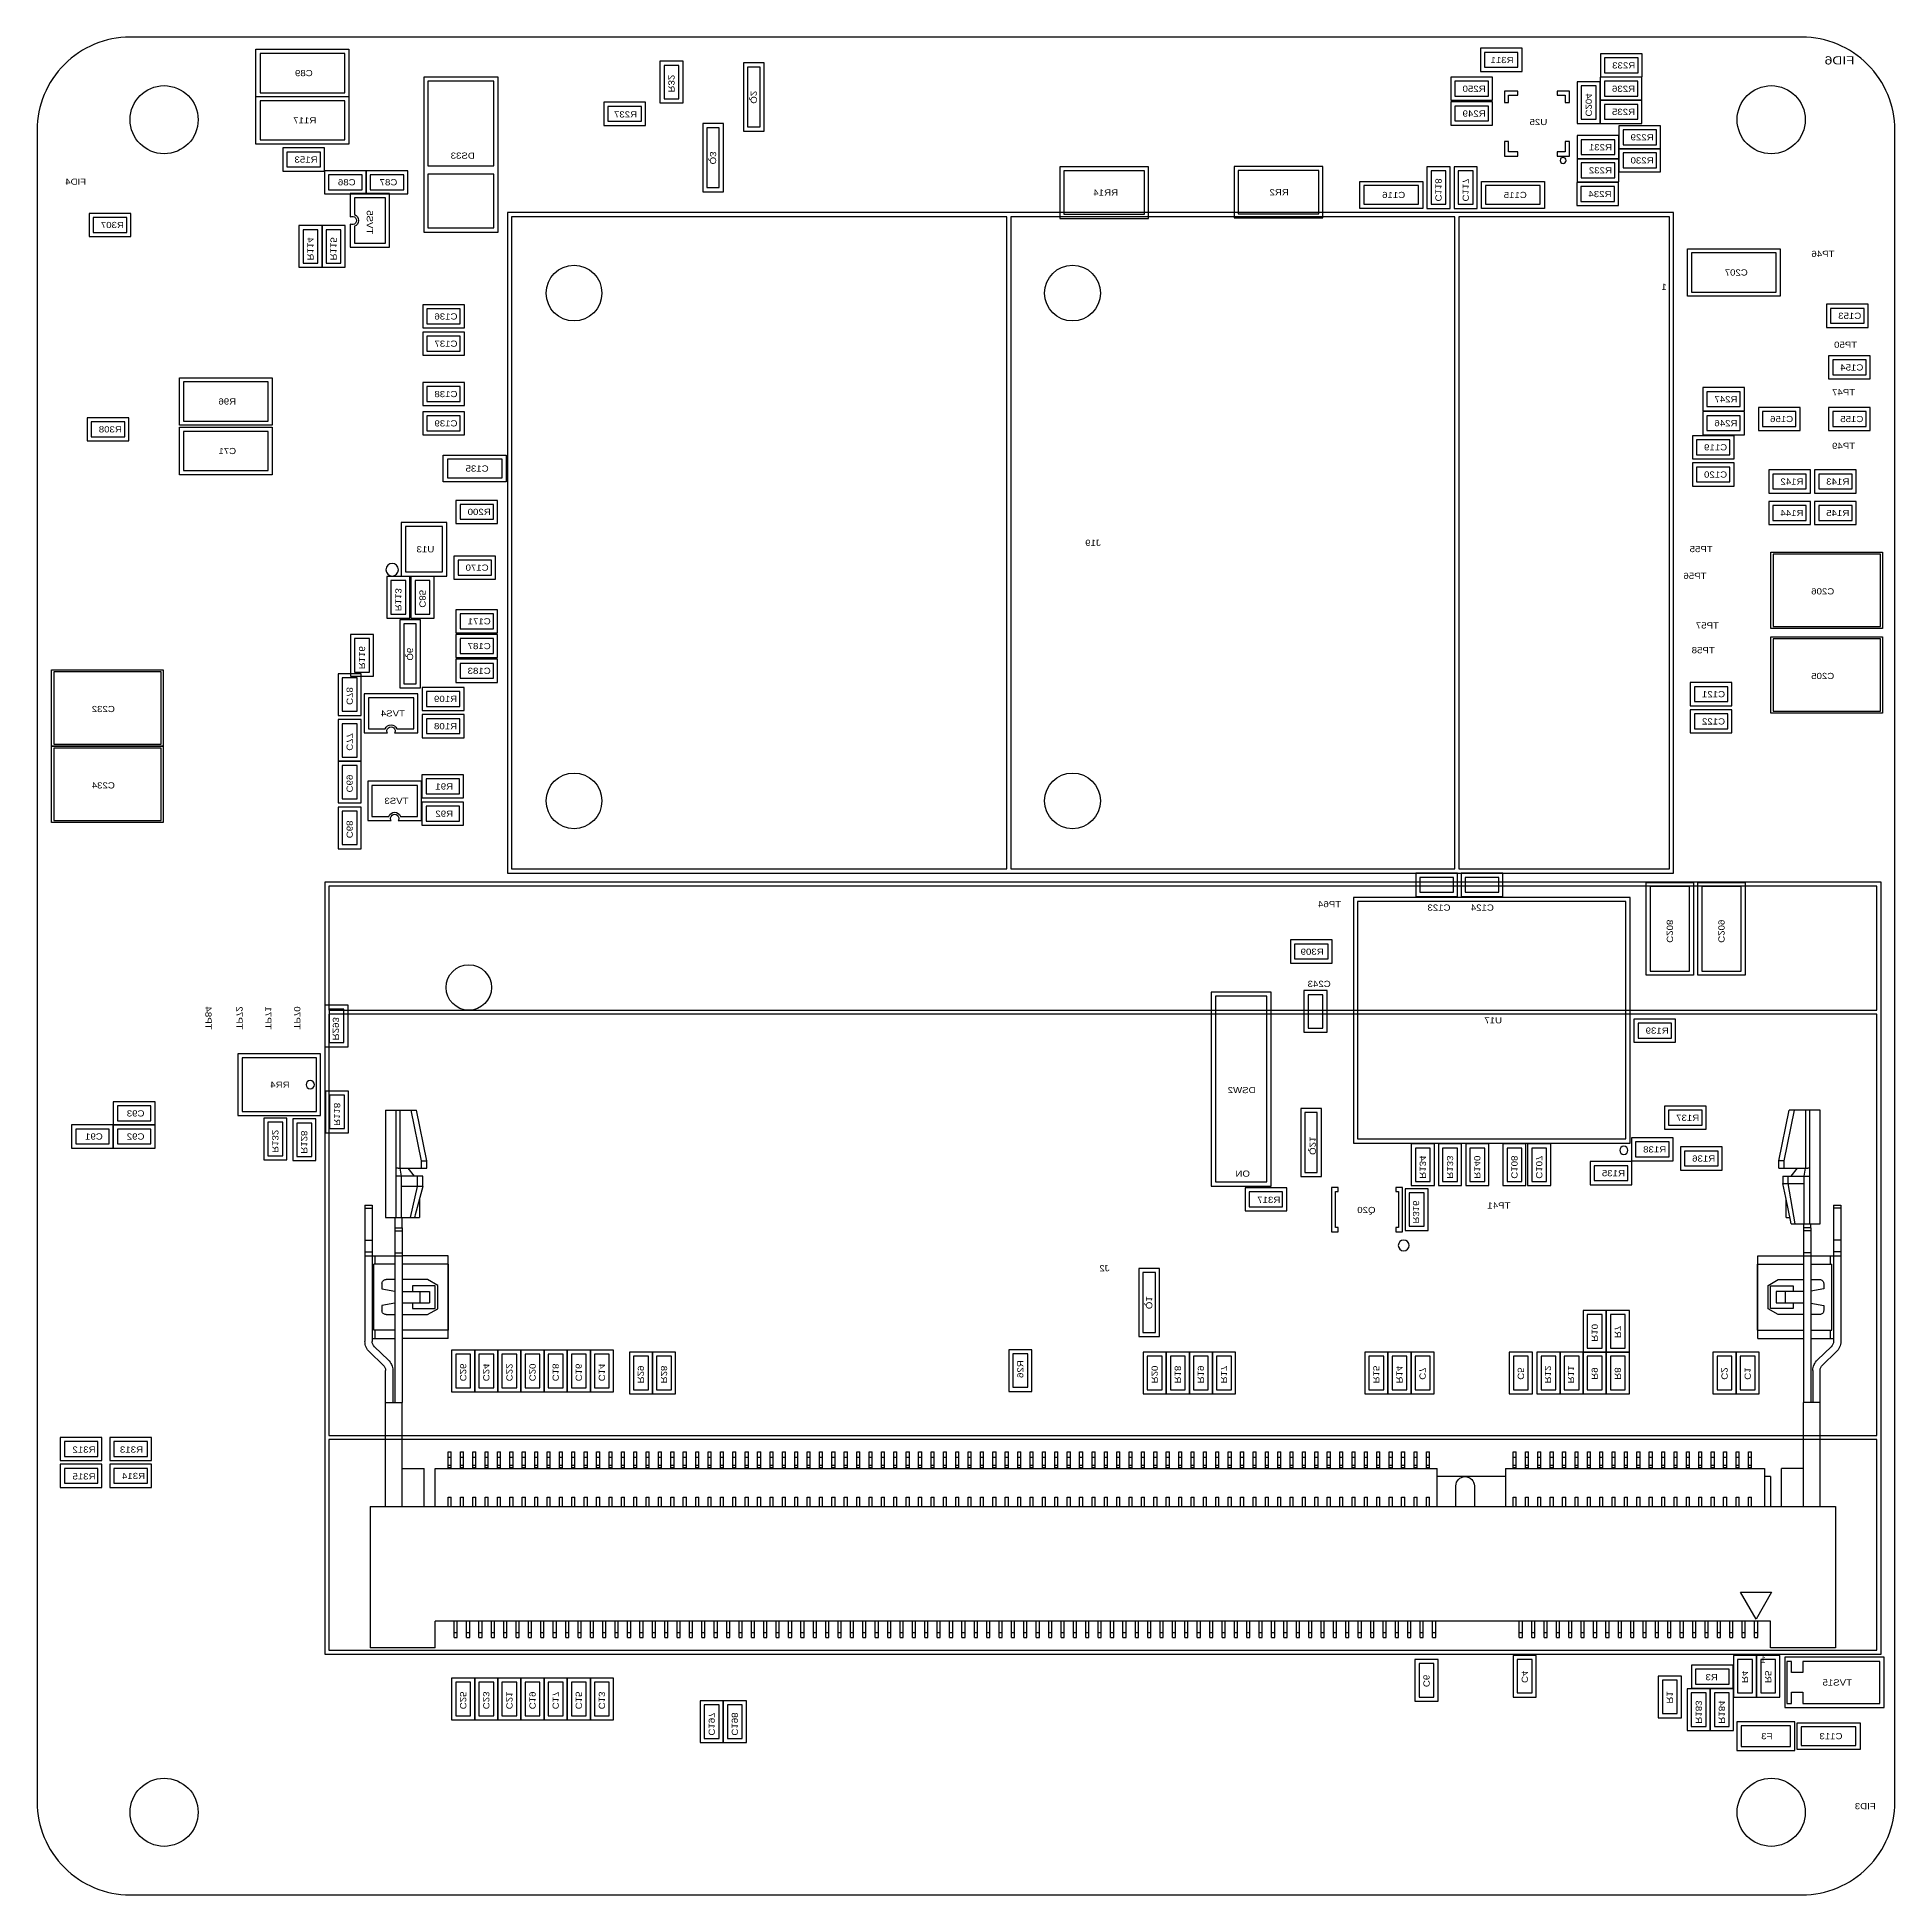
# Model space of a CAD drawing. Extents: x -18.2 to 71.8, y -18 to 72.
import ezdxf

# ---------------------------------------------------------------- set-up
doc = ezdxf.new("R2010")
doc.units = 0
for name, color, linetype in [('BOARD', 85, 'CONTINUOUS'), ('COMPONENTI', 12, 'CONTINUOUS'), ('REFERENCE', 142, 'CONTINUOUS')]:
    doc.layers.add(name, color=color, linetype=linetype)

msp = doc.modelspace()

# ---------------------------------------------------------------- texts
at = {"layer": 'COMPONENTI', "text_generation_flag": 2, "width": 1.166667}
for s, p in [('1', (60.72, 59.79)), ('ON', (40.526, 16.83)), ('1', (65.52, -6.71))]:
    msp.add_text(s, height=0.3, dxfattribs=at).set_placement(p)
at = {"layer": 'REFERENCE', "text_generation_flag": 2}
for s, height, width, p in [('FID6', 0.4, 1.25, (69.8181, 70.7153)), ('C89', 0.3, 1.166667, (-4.88, 70.15)), ('R311', 0.3, 1.166667, (53.3, 70.7833)), ('R233', 0.3, 1.166667, (59.195, 70.5228)), ('R250', 0.3, 1.166667, (51.945, 69.39)), ('R236', 0.3, 1.166667, (59.185, 69.39)), ('R237', 0.3, 1.166667, (10.835, 68.1483)), ('R249', 0.3, 1.166667, (51.945, 68.19)), ('R235', 0.3, 1.166667, (59.185, 68.27)), ('R117', 0.3, 1.166667, (-4.705, 67.86)), ('U25', 0.3, 1.166667, (54.93, 67.78)), ('R231', 0.3, 1.166667, (58.065, 66.56)), ('R229', 0.3, 1.166667, (60.085, 67.04)), ('R153', 0.3, 1.166667, (-4.645, 65.96)), ('DS33', 0.3, 1.166667, (2.975, 66.15)), ('R232', 0.3, 1.166667, (58.065, 65.44)), ('R230', 0.3, 1.166667, (60.085, 65.92)), ('FID4', 0.3, 1.166667, (-15.855, 64.89)), ('C86', 0.3, 1.166667, (-2.8, 64.86)), ('C87', 0.3, 1.166667, (-0.78, 64.86)), ('RR14', 0.3, 1.166667, (34.135, 64.36)), ('RR2', 0.3, 1.166667, (42.41, 64.38)), ('C116', 0.3, 1.166667, (48.05, 64.245)), ('C115', 0.3, 1.166667, (53.94, 64.245)), ('R234', 0.3, 1.166667, (58.045, 64.29)), ('R307', 0.3, 1.166667, (-14.025, 62.79)), ('TP46', 0.3, 1.166667, (68.845, 61.39)), ('C207', 0.3, 1.166667, (64.645, 60.49)), ('C136', 0.3, 1.166667, (2.135, 58.36)), ('C153', 0.3, 1.166667, (70.145, 58.39)), ('C137', 0.3, 1.166667, (2.135, 57.04)), ('TP50', 0.3, 1.166667, (69.945, 56.99)), ('C154', 0.3, 1.166667, (70.245, 55.89)), ('C138', 0.3, 1.166667, (2.135, 54.6)), ('TP47', 0.3, 1.166667, (69.845, 54.69)), ('R96', 0.3, 1.166667, (-8.59, 54.24)), ('R247', 0.3, 1.166667, (64.145, 54.35)), ('R308', 0.3, 1.166667, (-14.125, 52.89)), ('C139', 0.3, 1.166667, (2.135, 53.18)), ('R246', 0.3, 1.166667, (64.145, 53.19)), ('C156', 0.3, 1.166667, (66.845, 53.39)), ('C155', 0.3, 1.166667, (70.245, 53.39)), ('C119', 0.3, 1.166667, (63.645, 52.02)), ('TP49', 0.3, 1.166667, (69.845, 52.09)), ('C71', 0.3, 1.166667, (-8.59, 51.84)), ('C135', 0.3, 1.166667, (3.645, 50.99)), ('C120', 0.3, 1.166667, (63.645, 50.7)), ('R142', 0.3, 1.166667, (67.345, 50.36)), ('R143', 0.3, 1.166667, (69.565, 50.36)), ('R200', 0.3, 1.166667, (3.745, 48.89)), ('R144', 0.3, 1.166667, (67.345, 48.84)), ('R145', 0.3, 1.166667, (69.565, 48.84)), ('U13', 0.3, 1.166667, (1.01, 47.08)), ('J19', 0.3, 1.166667, (33.3, 47.39)), ('TP55', 0.3, 1.166667, (62.945, 47.09)), ('C170', 0.3, 1.166667, (3.645, 46.19)), ('TP56', 0.3, 1.166667, (62.645, 45.79)), ('C206', 0.3, 1.166667, (68.8357, 45.0414)), ('C171', 0.3, 1.166667, (3.745, 43.59)), ('TP57', 0.3, 1.166667, (63.245, 43.39)), ('C187', 0.3, 1.166667, (3.745, 42.39)), ('TP58', 0.3, 1.166667, (63.045, 42.19)), ('C183', 0.3, 1.166667, (3.745, 41.19)), ('C205', 0.3, 1.166667, (68.8357, 40.9414)), ('C232', 0.3, 1.166667, (-14.4643, 39.3414)), ('R109', 0.3, 1.166667, (2.115, 39.83)), ('C121', 0.3, 1.166667, (63.545, 40.06)), ('TVS4', 0.3, 1.166667, (-0.41, 39.13)), ('R108', 0.3, 1.166667, (2.115, 38.51)), ('C122', 0.3, 1.166667, (63.545, 38.74)), ('C234', 0.3, 1.166667, (-14.4643, 35.6414)), ('TVS3', 0.3, 1.166667, (-0.235, 34.89)), ('R91', 0.3, 1.166667, (1.92, 35.59)), ('R92', 0.3, 1.166667, (1.92, 34.27)), ('TP64', 0.3, 1.166667, (44.945, 29.89)), ('C123', 0.3, 1.166667, (50.245, 29.72)), ('C124', 0.3, 1.166667, (52.345, 29.72)), ('R309', 0.3, 1.166667, (44.1, 27.5833)), ('C243', 0.3, 1.166667, (44.44, 26.0233)), ('U17', 0.3, 1.166667, (52.74, 24.26)), ('R139', 0.3, 1.166667, (60.815, 23.76)), ('RR4', 0.3, 1.166667, (-6, 21.14)), ('DSW2', 0.3, 1.166667, (40.8, 20.88)), ('C93', 0.3, 1.166667, (-13.03, 19.75)), ('R137', 0.3, 1.166667, (62.295, 19.5376)), ('C91', 0.3, 1.166667, (-15.05, 18.63)), ('C92', 0.3, 1.166667, (-13.03, 18.63)), ('R138', 0.3, 1.166667, (60.695, 18.006)), ('R135', 0.3, 1.166667, (58.695, 16.8546)), ('R136', 0.3, 1.166667, (63.07, 17.5646)), ('R317', 0.3, 1.166667, (42, 15.5633)), ('Q20', 0.3, 1.166667, (46.61, 15.07)), ('TP41', 0.3, 1.166667, (53.145, 15.29)), ('J2', 0.3, 1.166667, (33.725, 12.25)), ('R312', 0.3, 1.166667, (-15.4, 3.4633)), ('R313', 0.3, 1.166667, (-13.1, 3.4633)), ('R315', 0.3, 1.166667, (-15.4, 2.1633)), ('R314', 0.3, 1.166667, (-13, 2.1833)), ('R3', 0.3, 1.166667, (63.195, -7.56)), ('TVS15', 0.3, 1.166667, (69.695, -7.82)), ('F3', 0.3, 1.166667, (65.845, -10.42)), ('C113', 0.3, 1.166667, (69.235, -10.42)), ('FID3', 0.3, 1.166667, (70.845, -13.81))]:
    msp.add_text(s, height=height, dxfattribs=dict(at, width=width)).set_placement(p)
at = {"layer": 'REFERENCE', "text_generation_flag": 2, "width": 1.166667}
for s, rotation, p in [('R32', 270, (12.35, 69.36)), ('Q2', 270, (16.34, 68.815)), ('C204', 270, (56.79, 68.195)), ('Q3', 270, (14.365, 65.875)), ('C118', 270, (49.51, 64.08)), ('C117', 270, (50.83, 64.08)), ('TVS5', 270, (-2.26, 62.485)), ('R114', 270, (-5.14, 61.225)), ('R115', 270, (-4.02, 61.225)), ('R113', 270, (-0.88, 44.225)), ('C85', 270, (0.29, 44.4)), ('R116', 270, (-2.64, 41.415)), ('Q6', 270, (-0.315, 41.835)), ('C78', 270, (-3.24, 39.69)), ('C77', 270, (-3.24, 37.47)), ('C69', 270, (-3.24, 35.45)), ('C68', 270, (-3.24, 33.23)), ('C208', 270, (60.72, 28.165)), ('C209', 270, (63.22, 28.165)), ('TP84', 270, (-10.081, 23.962)), ('TP72', 270, (-8.58, 23.965)), ('TP71', 270, (-7.18, 23.965)), ('TP70', 270, (-5.78, 23.965)), ('R293', 270, (-3.9067, 23.44)), ('R118', 270, (-3.85, 19.295)), ('R132', 270, (-6.84, 17.985)), ('R128', 270, (-5.44, 17.945)), ('Q21', 270, (43.4179, 17.8882)), ('R134', 270, (48.75, 16.735)), ('R133', 270, (50.07, 16.735)), ('R140', 270, (51.39, 16.735)), ('C108', 270, (53.19, 16.735)), ('C107', 270, (54.39, 16.735)), ('R316', 270, (48.4233, 14.56)), ('Q1', 270, (35.495, 10.415)), ('R10', 270, (57.08, 8.84)), ('R7', 270, (58.2, 9.015)), ('C26', 270, (2.26, 6.92)), ('C24', 270, (3.38, 6.92)), ('C22', 270, (4.5, 6.92)), ('C20', 270, (5.62, 6.92)), ('C18', 270, (6.74, 6.92)), ('C16', 270, (7.86, 6.92)), ('C14', 270, (8.98, 6.92)), ('R29', 270, (10.87, 6.82)), ('R28', 270, (11.99, 6.82)), ('R26', 90, (29.55, 7.94)), ('R20', 270, (35.76, 6.82)), ('R18', 270, (36.88, 6.82)), ('R19', 270, (38, 6.82)), ('R17', 270, (39.12, 6.82)), ('R15', 270, (46.5, 6.82)), ('R14', 270, (47.62, 6.82)), ('C7', 270, (48.74, 6.995)), ('C5', 270, (53.5, 6.995)), ('R12', 270, (54.8133, 6.82)), ('R11', 270, (55.9333, 6.82)), ('R9', 270, (57.08, 6.995)), ('R8', 270, (58.2, 6.995)), ('C2', 270, (63.37, 6.995)), ('C1', 270, (64.49, 6.995)), ('C4', 270, (53.69, -7.695)), ('R4', 270, (64.36, -7.695)), ('R5', 270, (65.48, -7.695)), ('C6', 270, (48.93, -7.895)), ('C25', 270, (2.26, -8.97)), ('C23', 270, (3.38, -8.97)), ('C21', 270, (4.5, -8.97)), ('C19', 270, (5.62, -8.97)), ('C17', 270, (6.74, -8.97)), ('C15', 270, (7.86, -8.97)), ('C13', 270, (8.98, -8.97)), ('R1', 270, (60.72, -8.695)), ('R183', 270, (62.12, -9.665)), ('R184', 270, (63.24, -9.665)), ('C197', 270, (14.3, -10.245)), ('C198', 270, (15.42, -10.245))]:
    msp.add_text(s, height=0.3, rotation=rotation, dxfattribs=at).set_placement(p)

# ---------------------------------------------------------------- linework, layer by layer
at = {"layer": 'BOARD'}
msp.add_lwpolyline([(-13.73, -17.96), (67.27, -17.96, 0.414214), (71.77, -13.46), (71.77, 67.54, 0.414214), (67.27, 72.04), (-13.73, 72.04, 0.414214), (-18.23, 67.54), (-18.23, -13.46, 0.414214)], format="xyb", close=True, dxfattribs=at)
at = {"layer": 'BOARD', "linetype": 'BYBLOCK'}
for centre, radius in [((-12.08, 68.04), 1.65), ((65.78, 68.04), 1.65), ((7.78, 59.64), 1.35), ((31.93, 59.64), 1.35), ((7.78, 35.04), 1.35), ((31.93, 35.04), 1.35), ((2.68, 26), 1.1), ((-12.08, -13.96), 1.65), ((65.78, -13.96), 1.65)]:
    msp.add_circle(centre, radius, dxfattribs=at)
at = {"layer": 'COMPONENTI'}
for points in [[(-3.13, 71.45), (-3.13, 69.15), (-7.63, 69.15), (-7.63, 71.45)], [(-7.43, 69.35), (-3.33, 69.35), (-3.33, 71.25), (-7.43, 71.25)], [(51.69, 71.5), (51.69, 70.38), (53.71, 70.38), (53.71, 71.5)], [(53.51, 71.3), (51.89, 71.3), (51.89, 70.58), (53.51, 70.58)], [(59.53, 70.1128), (59.53, 71.2328), (57.51, 71.2328), (57.51, 70.1128)], [(11.94, 68.85), (13.06, 68.85), (13.06, 70.87), (11.94, 70.87)], [(12.14, 70.67), (12.14, 69.05), (12.86, 69.05), (12.86, 70.67)], [(16.99, 70.79), (15.99, 70.79), (15.99, 67.49), (16.99, 67.49)], [(16.79, 67.69), (16.79, 70.59), (16.19, 70.59), (16.19, 67.69)], [(57.71, 70.3128), (59.33, 70.3128), (59.33, 71.0328), (57.71, 71.0328)], [(0.5, 62.6), (4.1, 62.6), (4.1, 70.1), (0.5, 70.1)], [(0.7, 69.9), (0.7, 65.8), (3.9, 65.8), (3.9, 69.9)], [(50.26, 70.1), (50.26, 68.98), (52.28, 68.98), (52.28, 70.1)], [(52.08, 69.9), (50.46, 69.9), (50.46, 69.18), (52.08, 69.18)], [(52.855, 69.43), (52.855, 68.88), (53.055, 68.88), (53.055, 69.23), (53.505, 69.23), (53.505, 69.43)], [(55.405, 69.43), (55.405, 69.23), (55.805, 69.23), (55.805, 68.88), (56.005, 68.88), (56.005, 69.43)], [(56.38, 67.86), (57.5, 67.86), (57.5, 69.88), (56.38, 69.88)], [(56.58, 69.68), (56.58, 68.06), (57.3, 68.06), (57.3, 69.68)], [(57.5, 70.1), (57.5, 68.98), (59.52, 68.98), (59.52, 70.1)], [(59.32, 69.9), (57.7, 69.9), (57.7, 69.18), (59.32, 69.18)], [(-3.13, 69.16), (-3.13, 66.86), (-7.63, 66.86), (-7.63, 69.16)], [(-7.43, 67.06), (-3.33, 67.06), (-3.33, 68.96), (-7.43, 68.96)], [(11.245, 67.765), (11.245, 68.885), (9.225, 68.885), (9.225, 67.765)], [(9.425, 67.965), (11.045, 67.965), (11.045, 68.685), (9.425, 68.685)], [(50.26, 68.9), (50.26, 67.78), (52.28, 67.78), (52.28, 68.9)], [(52.08, 68.7), (50.46, 68.7), (50.46, 67.98), (52.08, 67.98)], [(57.5, 68.98), (57.5, 67.86), (59.52, 67.86), (59.52, 68.98)], [(59.32, 68.78), (57.7, 68.78), (57.7, 68.06), (59.32, 68.06)], [(14.015, 64.55), (15.015, 64.55), (15.015, 67.85), (14.015, 67.85)], [(14.215, 67.65), (14.215, 64.75), (14.815, 64.75), (14.815, 67.65)], [(60.42, 66.63), (60.42, 67.75), (58.4, 67.75), (58.4, 66.63)], [(58.6, 66.83), (60.22, 66.83), (60.22, 67.55), (58.6, 67.55)], [(-6.33, 66.67), (-6.33, 65.55), (-4.31, 65.55), (-4.31, 66.67)], [(52.855, 66.98), (52.855, 66.28), (53.505, 66.28), (53.505, 66.48), (53.055, 66.48), (53.055, 66.98)], [(55.805, 66.98), (55.805, 66.48), (55.405, 66.48), (55.405, 66.28), (56.005, 66.28), (56.005, 66.98)], [(58.4, 66.15), (58.4, 67.27), (56.38, 67.27), (56.38, 66.15)], [(56.58, 66.35), (58.2, 66.35), (58.2, 67.07), (56.58, 67.07)], [(58.4, 66.63), (58.4, 65.51), (60.42, 65.51), (60.42, 66.63)], [(-4.51, 66.47), (-6.13, 66.47), (-6.13, 65.75), (-4.51, 65.75)], [(35.61, 63.26), (35.61, 65.76), (31.31, 65.76), (31.31, 63.26)], [(44.06, 63.28), (44.06, 65.78), (39.76, 65.78), (39.76, 63.28)], [(49.1, 63.745), (50.22, 63.745), (50.22, 65.765), (49.1, 65.765)], [(50.42, 63.745), (51.54, 63.745), (51.54, 65.765), (50.42, 65.765)], [(58.4, 65.03), (58.4, 66.15), (56.38, 66.15), (56.38, 65.03)], [(56.58, 65.23), (58.2, 65.23), (58.2, 65.95), (56.58, 65.95)], [(60.22, 66.43), (58.6, 66.43), (58.6, 65.71), (60.22, 65.71)], [(-2.29, 64.45), (-2.29, 65.57), (-4.31, 65.57), (-4.31, 64.45)], [(-4.11, 64.65), (-2.49, 64.65), (-2.49, 65.37), (-4.11, 65.37)], [(-2.29, 65.57), (-2.29, 64.45), (-0.27, 64.45), (-0.27, 65.57)], [(-0.47, 65.37), (-2.09, 65.37), (-2.09, 64.65), (-0.47, 64.65)], [(0.7, 65.4), (0.7, 62.8), (3.9, 62.8), (3.9, 65.4)], [(31.51, 63.46), (35.41, 63.46), (35.41, 65.56), (31.51, 65.56)], [(39.96, 63.48), (43.86, 63.48), (43.86, 65.58), (39.96, 65.58)], [(45.85, 63.745), (45.85, 65.045), (48.9, 65.045), (48.9, 63.745)], [(48.7, 64.845), (46.05, 64.845), (46.05, 63.945), (48.7, 63.945)], [(49.3, 65.565), (49.3, 63.945), (50.02, 63.945), (50.02, 65.565)], [(50.62, 65.565), (50.62, 63.945), (51.34, 63.945), (51.34, 65.565)], [(54.79, 65.045), (54.79, 63.745), (51.74, 63.745), (51.74, 65.045)], [(51.94, 63.945), (54.59, 63.945), (54.59, 64.845), (51.94, 64.845)], [(56.36, 65), (56.36, 63.88), (58.38, 63.88), (58.38, 65)], [(58.18, 64.8), (56.56, 64.8), (56.56, 64.08), (58.18, 64.08)], [(-15.71, 63.5), (-15.71, 62.38), (-13.69, 62.38), (-13.69, 63.5)], [(-13.89, 63.3), (-15.51, 63.3), (-15.51, 62.58), (-13.89, 62.58)], [(61.05, 63.54), (4.55, 63.54), (4.55, 31.54), (61.05, 31.54)], [(28.75, 31.74), (28.75, 63.34), (4.75, 63.34), (4.75, 31.74)], [(50.45, 31.74), (50.45, 63.34), (28.95, 63.34), (28.95, 31.74)], [(60.85, 31.74), (60.85, 63.34), (50.65, 63.34), (50.65, 31.74)], [(-5.55, 60.89), (-4.43, 60.89), (-4.43, 62.91), (-5.55, 62.91)], [(-5.35, 62.71), (-5.35, 61.09), (-4.63, 61.09), (-4.63, 62.71)], [(-4.43, 60.89), (-3.31, 60.89), (-3.31, 62.91), (-4.43, 62.91)], [(-4.23, 62.71), (-4.23, 61.09), (-3.51, 61.09), (-3.51, 62.71)], [(66.22, 61.79), (66.22, 59.49), (61.72, 59.49), (61.72, 61.79)], [(61.92, 59.69), (66.02, 59.69), (66.02, 61.59), (61.92, 61.59)], [(0.45, 59.07), (0.45, 57.95), (2.47, 57.95), (2.47, 59.07)], [(2.27, 58.87), (0.65, 58.87), (0.65, 58.15), (2.27, 58.15)], [(68.46, 59.1), (68.46, 57.98), (70.48, 57.98), (70.48, 59.1)], [(70.28, 58.9), (68.66, 58.9), (68.66, 58.18), (70.28, 58.18)], [(0.45, 57.75), (0.45, 56.63), (2.47, 56.63), (2.47, 57.75)], [(2.27, 57.55), (0.65, 57.55), (0.65, 56.83), (2.27, 56.83)], [(68.56, 56.6), (68.56, 55.48), (70.58, 55.48), (70.58, 56.6)], [(70.38, 56.4), (68.76, 56.4), (68.76, 55.68), (70.38, 55.68)], [(-11.34, 53.24), (-11.34, 55.54), (-6.84, 55.54), (-6.84, 53.24)], [(-7.04, 55.34), (-11.14, 55.34), (-11.14, 53.44), (-7.04, 53.44)], [(0.45, 55.31), (0.45, 54.19), (2.47, 54.19), (2.47, 55.31)], [(2.27, 55.11), (0.65, 55.11), (0.65, 54.39), (2.27, 54.39)], [(64.48, 53.94), (64.48, 55.06), (62.46, 55.06), (62.46, 53.94)], [(62.66, 54.14), (64.28, 54.14), (64.28, 54.86), (62.66, 54.86)], [(65.16, 54.1), (65.16, 52.98), (67.18, 52.98), (67.18, 54.1)], [(68.56, 54.1), (68.56, 52.98), (70.58, 52.98), (70.58, 54.1)], [(-13.79, 52.48), (-13.79, 53.6), (-15.81, 53.6), (-15.81, 52.48)], [(-15.61, 52.68), (-13.99, 52.68), (-13.99, 53.4), (-15.61, 53.4)], [(-11.34, 50.84), (-11.34, 53.14), (-6.84, 53.14), (-6.84, 50.84)], [(0.45, 53.89), (0.45, 52.77), (2.47, 52.77), (2.47, 53.89)], [(2.27, 53.69), (0.65, 53.69), (0.65, 52.97), (2.27, 52.97)], [(62.46, 53.9), (62.46, 52.78), (64.48, 52.78), (64.48, 53.9)], [(64.28, 53.7), (62.66, 53.7), (62.66, 52.98), (64.28, 52.98)], [(66.98, 53.9), (65.36, 53.9), (65.36, 53.18), (66.98, 53.18)], [(70.38, 53.9), (68.76, 53.9), (68.76, 53.18), (70.38, 53.18)], [(-7.04, 52.94), (-11.14, 52.94), (-11.14, 51.04), (-7.04, 51.04)], [(61.96, 52.73), (61.96, 51.61), (63.98, 51.61), (63.98, 52.73)], [(63.78, 52.53), (62.16, 52.53), (62.16, 51.81), (63.78, 51.81)], [(1.445, 50.49), (1.445, 51.79), (4.495, 51.79), (4.495, 50.49)], [(4.295, 51.59), (1.645, 51.59), (1.645, 50.69), (4.295, 50.69)], [(61.96, 51.41), (61.96, 50.29), (63.98, 50.29), (63.98, 51.41)], [(63.78, 51.21), (62.16, 51.21), (62.16, 50.49), (63.78, 50.49)], [(65.66, 51.07), (65.66, 49.95), (67.68, 49.95), (67.68, 51.07)], [(67.48, 50.87), (65.86, 50.87), (65.86, 50.15), (67.48, 50.15)], [(67.88, 51.07), (67.88, 49.95), (69.9, 49.95), (69.9, 51.07)], [(69.7, 50.87), (68.08, 50.87), (68.08, 50.15), (69.7, 50.15)], [(2.06, 49.6), (2.06, 48.48), (4.08, 48.48), (4.08, 49.6)], [(65.66, 49.55), (65.66, 48.43), (67.68, 48.43), (67.68, 49.55)], [(67.88, 49.55), (67.88, 48.43), (69.9, 48.43), (69.9, 49.55)], [(3.88, 49.4), (2.26, 49.4), (2.26, 48.68), (3.88, 48.68)], [(67.48, 49.35), (65.86, 49.35), (65.86, 48.63), (67.48, 48.63)], [(69.7, 49.35), (68.08, 49.35), (68.08, 48.63), (69.7, 48.63)], [(-0.59, 48.53), (-0.59, 45.93), (1.61, 45.93), (1.61, 48.53)], [(1.41, 48.33), (-0.39, 48.33), (-0.39, 46.13), (1.41, 46.13)], [(1.96, 46.9), (1.96, 45.78), (3.98, 45.78), (3.98, 46.9)], [(71.17, 47.09), (71.17, 43.39), (65.77, 43.39), (65.77, 47.09)], [(65.87, 43.49), (71.07, 43.49), (71.07, 46.99), (65.87, 46.99)], [(-1.29, 43.89), (-0.17, 43.89), (-0.17, 45.91), (-1.29, 45.91)], [(1, 45.91), (-0.12, 45.91), (-0.12, 43.89), (1, 43.89)], [(3.78, 46.7), (2.16, 46.7), (2.16, 45.98), (3.78, 45.98)], [(-1.09, 45.71), (-1.09, 44.09), (-0.37, 44.09), (-0.37, 45.71)], [(0.8, 44.09), (0.8, 45.71), (0.08, 45.71), (0.08, 44.09)], [(2.06, 44.3), (2.06, 43.18), (4.08, 43.18), (4.08, 44.3)], [(-0.665, 40.51), (0.335, 40.51), (0.335, 43.81), (-0.665, 43.81)], [(-0.465, 43.61), (-0.465, 40.71), (0.135, 40.71), (0.135, 43.61)], [(3.88, 44.1), (2.26, 44.1), (2.26, 43.38), (3.88, 43.38)], [(-1.93, 43.1), (-3.05, 43.1), (-3.05, 41.08), (-1.93, 41.08)], [(-2.13, 41.28), (-2.13, 42.9), (-2.85, 42.9), (-2.85, 41.28)], [(2.06, 43.1), (2.06, 41.98), (4.08, 41.98), (4.08, 43.1)], [(3.88, 42.9), (2.26, 42.9), (2.26, 42.18), (3.88, 42.18)], [(71.17, 42.99), (71.17, 39.29), (65.77, 39.29), (65.77, 42.99)], [(65.87, 39.39), (71.07, 39.39), (71.07, 42.89), (65.87, 42.89)], [(2.06, 41.9), (2.06, 40.78), (4.08, 40.78), (4.08, 41.9)], [(3.88, 41.7), (2.26, 41.7), (2.26, 40.98), (3.88, 40.98)], [(-12.13, 41.39), (-12.13, 37.69), (-17.53, 37.69), (-17.53, 41.39)], [(-17.43, 37.79), (-12.23, 37.79), (-12.23, 41.29), (-17.43, 41.29)], [(-3.65, 39.18), (-2.53, 39.18), (-2.53, 41.2), (-3.65, 41.2)], [(-3.45, 41), (-3.45, 39.38), (-2.73, 39.38), (-2.73, 41)], [(2.45, 39.42), (2.45, 40.54), (0.43, 40.54), (0.43, 39.42)], [(63.88, 39.65), (63.88, 40.77), (61.86, 40.77), (61.86, 39.65)], [(62.06, 39.85), (63.68, 39.85), (63.68, 40.57), (62.06, 40.57)], [(0.63, 39.62), (2.25, 39.62), (2.25, 40.34), (0.63, 40.34)], [(-2.53, 38.98), (-3.65, 38.98), (-3.65, 36.96), (-2.53, 36.96)], [(-2.73, 37.16), (-2.73, 38.78), (-3.45, 38.78), (-3.45, 37.16)], [(2.45, 38.1), (2.45, 39.22), (0.43, 39.22), (0.43, 38.1)], [(0.63, 38.3), (2.25, 38.3), (2.25, 39.02), (0.63, 39.02)], [(63.88, 38.33), (63.88, 39.45), (61.86, 39.45), (61.86, 38.33)], [(62.06, 38.53), (63.68, 38.53), (63.68, 39.25), (62.06, 39.25)], [(-12.13, 37.69), (-12.13, 33.99), (-17.53, 33.99), (-17.53, 37.69)], [(-17.43, 34.09), (-12.23, 34.09), (-12.23, 37.59), (-17.43, 37.59)], [(-3.65, 34.94), (-2.53, 34.94), (-2.53, 36.96), (-3.65, 36.96)], [(-3.45, 36.76), (-3.45, 35.14), (-2.73, 35.14), (-2.73, 36.76)], [(2.43, 35.18), (2.43, 36.3), (0.41, 36.3), (0.41, 35.18)], [(0.61, 35.38), (2.23, 35.38), (2.23, 36.1), (0.61, 36.1)], [(-2.53, 34.74), (-3.65, 34.74), (-3.65, 32.72), (-2.53, 32.72)], [(-2.73, 32.92), (-2.73, 34.54), (-3.45, 34.54), (-3.45, 32.92)], [(2.43, 33.86), (2.43, 34.98), (0.41, 34.98), (0.41, 33.86)], [(0.61, 34.06), (2.23, 34.06), (2.23, 34.78), (0.61, 34.78)], [(48.56, 31.53), (48.56, 30.41), (50.58, 30.41), (50.58, 31.53)], [(52.78, 30.41), (52.78, 31.53), (50.76, 31.53), (50.76, 30.41)], [(71.1, -6.3), (71.1, 31.1), (-4.3, 31.1), (-4.3, -6.3)], [(-4.1, 24.9), (70.9, 24.9), (70.9, 30.9), (-4.1, 30.9)], [(50.38, 31.33), (48.76, 31.33), (48.76, 30.61), (50.38, 30.61)], [(50.96, 30.61), (52.58, 30.61), (52.58, 31.33), (50.96, 31.33)], [(59.72, 31.09), (62.02, 31.09), (62.02, 26.59), (59.72, 26.59)], [(61.82, 26.79), (61.82, 30.89), (59.92, 30.89), (59.92, 26.79)], [(62.22, 31.09), (64.52, 31.09), (64.52, 26.59), (62.22, 26.59)], [(64.32, 26.79), (64.32, 30.89), (62.42, 30.89), (62.42, 26.79)], [(45.54, 18.46), (58.94, 18.46), (58.94, 30.36), (45.54, 30.36)], [(45.74, 30.16), (45.74, 18.66), (58.74, 18.66), (58.74, 30.16)], [(42.49, 28.3), (42.49, 27.18), (44.51, 27.18), (44.51, 28.3)], [(44.31, 28.1), (42.69, 28.1), (42.69, 27.38), (44.31, 27.38)], [(41.55, 16.38), (41.55, 25.78), (38.65, 25.78), (38.65, 16.38)], [(38.85, 16.58), (41.35, 16.58), (41.35, 25.58), (38.85, 25.58)], [(44.26, 25.85), (43.14, 25.85), (43.14, 23.83), (44.26, 23.83)], [(44.06, 24.03), (44.06, 25.65), (43.34, 25.65), (43.34, 24.03)], [(-3.17, 25.15), (-4.29, 25.15), (-4.29, 23.13), (-3.17, 23.13)], [(-4.1, 4.3), (70.9, 4.3), (70.9, 24.7), (-4.1, 24.7)], [(-3.37, 23.33), (-3.37, 24.95), (-4.09, 24.95), (-4.09, 23.33)], [(61.15, 23.35), (61.15, 24.47), (59.13, 24.47), (59.13, 23.35)], [(59.33, 23.55), (60.95, 23.55), (60.95, 24.27), (59.33, 24.27)], [(-4.5, 19.79), (-4.5, 22.79), (-8.5, 22.79), (-8.5, 19.79)], [(-8.3, 19.99), (-4.7, 19.99), (-4.7, 22.59), (-8.3, 22.59)], [(-3.14, 20.98), (-4.26, 20.98), (-4.26, 18.96), (-3.14, 18.96)], [(-3.34, 19.16), (-3.34, 20.78), (-4.06, 20.78), (-4.06, 19.16)], [(-12.52, 19.34), (-12.52, 20.46), (-14.54, 20.46), (-14.54, 19.34)], [(-14.34, 19.54), (-12.72, 19.54), (-12.72, 20.26), (-14.34, 20.26)], [(42.985, 16.84), (43.985, 16.84), (43.985, 20.14), (42.985, 20.14)], [(43.185, 19.94), (43.185, 17.04), (43.785, 17.04), (43.785, 19.94)], [(60.61, 20.2476), (60.61, 19.1276), (62.63, 19.1276), (62.63, 20.2476)], [(62.43, 20.0476), (60.81, 20.0476), (60.81, 19.3276), (62.43, 19.3276)], [(-16.56, 19.34), (-16.56, 18.22), (-14.54, 18.22), (-14.54, 19.34)], [(-14.74, 19.14), (-16.36, 19.14), (-16.36, 18.42), (-14.74, 18.42)], [(-12.52, 18.22), (-12.52, 19.34), (-14.54, 19.34), (-14.54, 18.22)], [(-14.34, 18.42), (-12.72, 18.42), (-12.72, 19.14), (-14.34, 19.14)], [(-6.13, 19.67), (-7.25, 19.67), (-7.25, 17.65), (-6.13, 17.65)], [(-6.33, 17.85), (-6.33, 19.47), (-7.05, 19.47), (-7.05, 17.85)], [(-5.85, 17.61), (-4.73, 17.61), (-4.73, 19.63), (-5.85, 19.63)], [(-5.65, 19.43), (-5.65, 17.81), (-4.93, 17.81), (-4.93, 19.43)], [(49.46, 18.42), (48.34, 18.42), (48.34, 16.4), (49.46, 16.4)], [(49.26, 16.6), (49.26, 18.22), (48.54, 18.22), (48.54, 16.6)], [(50.78, 18.42), (49.66, 18.42), (49.66, 16.4), (50.78, 16.4)], [(50.58, 16.6), (50.58, 18.22), (49.86, 18.22), (49.86, 16.6)], [(50.98, 16.4), (52.1, 16.4), (52.1, 18.42), (50.98, 18.42)], [(51.18, 18.22), (51.18, 16.6), (51.9, 16.6), (51.9, 18.22)], [(52.78, 16.4), (53.9, 16.4), (53.9, 18.42), (52.78, 18.42)], [(52.98, 18.22), (52.98, 16.6), (53.7, 16.6), (53.7, 18.22)], [(53.98, 16.4), (55.1, 16.4), (55.1, 18.42), (53.98, 18.42)], [(54.18, 18.22), (54.18, 16.6), (54.9, 16.6), (54.9, 18.22)], [(59.01, 18.716), (59.01, 17.596), (61.03, 17.596), (61.03, 18.716)], [(60.83, 18.516), (59.21, 18.516), (59.21, 17.796), (60.83, 17.796)], [(63.405, 17.1546), (63.405, 18.2746), (61.385, 18.2746), (61.385, 17.1546)], [(61.585, 17.3546), (63.205, 17.3546), (63.205, 18.0746), (61.585, 18.0746)], [(59.03, 16.4446), (59.03, 17.5646), (57.01, 17.5646), (57.01, 16.4446)], [(57.21, 16.6446), (58.83, 16.6446), (58.83, 17.3646), (57.21, 17.3646)], [(42.31, 15.18), (42.31, 16.3), (40.29, 16.3), (40.29, 15.18)], [(44.8, 14.165), (44.8, 14.365), (44.675, 14.365), (44.675, 16.115), (44.8, 16.115), (44.8, 16.315), (44.475, 16.315), (44.475, 14.165)], [(47.925, 14.165), (47.925, 16.315), (47.6, 16.315), (47.6, 16.115), (47.725, 16.115), (47.725, 14.365), (47.6, 14.365), (47.6, 14.165)], [(49.16, 16.25), (48.04, 16.25), (48.04, 14.23), (49.16, 14.23)], [(40.49, 15.38), (42.11, 15.38), (42.11, 16.1), (40.49, 16.1)], [(48.96, 14.43), (48.96, 16.05), (48.24, 16.05), (48.24, 14.43)], [(36.145, 12.39), (35.145, 12.39), (35.145, 9.09), (36.145, 9.09)], [(35.945, 9.29), (35.945, 12.19), (35.345, 12.19), (35.345, 9.29)], [(57.79, 10.35), (56.67, 10.35), (56.67, 8.33), (57.79, 8.33)], [(57.59, 8.53), (57.59, 10.15), (56.87, 10.15), (56.87, 8.53)], [(58.91, 10.35), (57.79, 10.35), (57.79, 8.33), (58.91, 8.33)], [(58.71, 8.53), (58.71, 10.15), (57.99, 10.15), (57.99, 8.53)], [(1.85, 6.41), (2.97, 6.41), (2.97, 8.43), (1.85, 8.43)], [(2.05, 8.23), (2.05, 6.61), (2.77, 6.61), (2.77, 8.23)], [(2.97, 6.41), (4.09, 6.41), (4.09, 8.43), (2.97, 8.43)], [(3.17, 8.23), (3.17, 6.61), (3.89, 6.61), (3.89, 8.23)], [(4.09, 6.41), (5.21, 6.41), (5.21, 8.43), (4.09, 8.43)], [(4.29, 8.23), (4.29, 6.61), (5.01, 6.61), (5.01, 8.23)], [(5.21, 6.41), (6.33, 6.41), (6.33, 8.43), (5.21, 8.43)], [(5.41, 8.23), (5.41, 6.61), (6.13, 6.61), (6.13, 8.23)], [(6.33, 6.41), (7.45, 6.41), (7.45, 8.43), (6.33, 8.43)], [(6.53, 8.23), (6.53, 6.61), (7.25, 6.61), (7.25, 8.23)], [(7.45, 6.41), (8.57, 6.41), (8.57, 8.43), (7.45, 8.43)], [(7.65, 8.23), (7.65, 6.61), (8.37, 6.61), (8.37, 8.23)], [(8.57, 6.41), (9.69, 6.41), (9.69, 8.43), (8.57, 8.43)], [(8.77, 8.23), (8.77, 6.61), (9.49, 6.61), (9.49, 8.23)], [(10.46, 6.31), (11.58, 6.31), (11.58, 8.33), (10.46, 8.33)], [(10.66, 8.13), (10.66, 6.51), (11.38, 6.51), (11.38, 8.13)], [(11.58, 6.31), (12.7, 6.31), (12.7, 8.33), (11.58, 8.33)], [(11.78, 8.13), (11.78, 6.51), (12.5, 6.51), (12.5, 8.13)], [(29.96, 8.45), (28.84, 8.45), (28.84, 6.43), (29.96, 6.43)], [(29.76, 6.63), (29.76, 8.25), (29.04, 8.25), (29.04, 6.63)], [(36.47, 8.33), (35.35, 8.33), (35.35, 6.31), (36.47, 6.31)], [(36.27, 6.51), (36.27, 8.13), (35.55, 8.13), (35.55, 6.51)], [(37.59, 8.33), (36.47, 8.33), (36.47, 6.31), (37.59, 6.31)], [(37.39, 6.51), (37.39, 8.13), (36.67, 8.13), (36.67, 6.51)], [(37.59, 6.31), (38.71, 6.31), (38.71, 8.33), (37.59, 8.33)], [(37.79, 8.13), (37.79, 6.51), (38.51, 6.51), (38.51, 8.13)], [(38.71, 6.31), (39.83, 6.31), (39.83, 8.33), (38.71, 8.33)], [(38.91, 8.13), (38.91, 6.51), (39.63, 6.51), (39.63, 8.13)], [(46.09, 6.31), (47.21, 6.31), (47.21, 8.33), (46.09, 8.33)], [(46.29, 8.13), (46.29, 6.51), (47.01, 6.51), (47.01, 8.13)], [(47.21, 6.31), (48.33, 6.31), (48.33, 8.33), (47.21, 8.33)], [(47.41, 8.13), (47.41, 6.51), (48.13, 6.51), (48.13, 8.13)], [(48.33, 6.31), (49.45, 6.31), (49.45, 8.33), (48.33, 8.33)], [(48.53, 8.13), (48.53, 6.51), (49.25, 6.51), (49.25, 8.13)], [(53.09, 6.31), (54.21, 6.31), (54.21, 8.33), (53.09, 8.33)], [(53.29, 8.13), (53.29, 6.51), (54.01, 6.51), (54.01, 8.13)], [(54.43, 6.31), (55.55, 6.31), (55.55, 8.33), (54.43, 8.33)], [(54.63, 8.13), (54.63, 6.51), (55.35, 6.51), (55.35, 8.13)], [(55.55, 6.31), (56.67, 6.31), (56.67, 8.33), (55.55, 8.33)], [(55.75, 8.13), (55.75, 6.51), (56.47, 6.51), (56.47, 8.13)], [(56.67, 6.31), (57.79, 6.31), (57.79, 8.33), (56.67, 8.33)], [(56.87, 8.13), (56.87, 6.51), (57.59, 6.51), (57.59, 8.13)], [(57.79, 6.31), (58.91, 6.31), (58.91, 8.33), (57.79, 8.33)], [(57.99, 8.13), (57.99, 6.51), (58.71, 6.51), (58.71, 8.13)], [(62.96, 6.31), (64.08, 6.31), (64.08, 8.33), (62.96, 8.33)], [(63.16, 8.13), (63.16, 6.51), (63.88, 6.51), (63.88, 8.13)], [(64.08, 6.31), (65.2, 6.31), (65.2, 8.33), (64.08, 8.33)], [(64.28, 8.13), (64.28, 6.51), (65, 6.51), (65, 8.13)], [(-15.09, 3.08), (-15.09, 4.2), (-17.11, 4.2), (-17.11, 3.08)], [(-16.91, 3.28), (-15.29, 3.28), (-15.29, 4), (-16.91, 4)], [(-12.69, 3.08), (-12.69, 4.2), (-14.71, 4.2), (-14.71, 3.08)], [(-14.51, 3.28), (-12.89, 3.28), (-12.89, 4), (-14.51, 4)], [(-4.1, -6.1), (70.9, -6.1), (70.9, 4.1), (-4.1, 4.1)], [(-15.09, 1.78), (-15.09, 2.9), (-17.11, 2.9), (-17.11, 1.78)], [(-14.71, 2.9), (-14.71, 1.78), (-12.69, 1.78), (-12.69, 2.9)], [(-16.91, 1.98), (-15.29, 1.98), (-15.29, 2.7), (-16.91, 2.7)], [(-12.89, 2.7), (-14.51, 2.7), (-14.51, 1.98), (-12.89, 1.98)], [(48.52, -8.58), (49.64, -8.58), (49.64, -6.56), (48.52, -6.56)], [(48.72, -6.76), (48.72, -8.38), (49.44, -8.38), (49.44, -6.76)], [(53.28, -8.38), (54.4, -8.38), (54.4, -6.36), (53.28, -6.36)], [(53.48, -6.56), (53.48, -8.18), (54.2, -8.18), (54.2, -6.56)], [(63.94, -7.95), (63.94, -6.83), (61.92, -6.83), (61.92, -7.95)], [(62.12, -7.75), (63.74, -7.75), (63.74, -7.03), (62.12, -7.03)], [(65.07, -6.36), (63.95, -6.36), (63.95, -8.38), (65.07, -8.38)], [(64.87, -8.18), (64.87, -6.56), (64.15, -6.56), (64.15, -8.18)], [(66.19, -6.36), (65.07, -6.36), (65.07, -8.38), (66.19, -8.38)], [(65.99, -8.18), (65.99, -6.56), (65.27, -6.56), (65.27, -8.18)], [(71.25, -8.89), (71.25, -6.45), (66.44, -6.45), (66.44, -8.89)], [(67.3138, -8.69), (71.05, -8.69), (71.05, -6.65), (67.3138, -6.65), (67.3138, -7.195), (66.76, -7.195), (66.76, -6.65), (66.54, -6.65), (66.54, -8.69), (66.76, -8.69), (66.76, -8.145), (67.3138, -8.145)], [(1.85, -9.48), (2.97, -9.48), (2.97, -7.46), (1.85, -7.46)], [(2.05, -7.66), (2.05, -9.28), (2.77, -9.28), (2.77, -7.66)], [(2.97, -9.48), (4.09, -9.48), (4.09, -7.46), (2.97, -7.46)], [(3.17, -7.66), (3.17, -9.28), (3.89, -9.28), (3.89, -7.66)], [(4.09, -9.48), (5.21, -9.48), (5.21, -7.46), (4.09, -7.46)], [(4.29, -7.66), (4.29, -9.28), (5.01, -9.28), (5.01, -7.66)], [(5.21, -9.48), (6.33, -9.48), (6.33, -7.46), (5.21, -7.46)], [(5.41, -7.66), (5.41, -9.28), (6.13, -9.28), (6.13, -7.66)], [(6.33, -9.48), (7.45, -9.48), (7.45, -7.46), (6.33, -7.46)], [(6.53, -7.66), (6.53, -9.28), (7.25, -9.28), (7.25, -7.66)], [(7.45, -9.48), (8.57, -9.48), (8.57, -7.46), (7.45, -7.46)], [(7.65, -7.66), (7.65, -9.28), (8.37, -9.28), (8.37, -7.66)], [(8.57, -9.48), (9.69, -9.48), (9.69, -7.46), (8.57, -7.46)], [(8.77, -7.66), (8.77, -9.28), (9.49, -9.28), (9.49, -7.66)], [(61.43, -7.36), (60.31, -7.36), (60.31, -9.38), (61.43, -9.38)], [(61.23, -9.18), (61.23, -7.56), (60.51, -7.56), (60.51, -9.18)], [(61.71, -10), (62.83, -10), (62.83, -7.98), (61.71, -7.98)], [(62.83, -10), (63.95, -10), (63.95, -7.98), (62.83, -7.98)], [(13.89, -10.58), (15.01, -10.58), (15.01, -8.56), (13.89, -8.56)], [(14.09, -8.76), (14.09, -10.38), (14.81, -10.38), (14.81, -8.76)], [(15.01, -10.58), (16.13, -10.58), (16.13, -8.56), (15.01, -8.56)], [(15.21, -8.76), (15.21, -10.38), (15.93, -10.38), (15.93, -8.76)], [(61.91, -8.18), (61.91, -9.8), (62.63, -9.8), (62.63, -8.18)], [(63.03, -8.18), (63.03, -9.8), (63.75, -9.8), (63.75, -8.18)], [(66.92, -10.97), (66.92, -9.57), (64.12, -9.57), (64.12, -10.97)], [(64.32, -10.77), (66.72, -10.77), (66.72, -9.77), (64.32, -9.77)], [(67.035, -10.92), (67.035, -9.62), (70.085, -9.62), (70.085, -10.92)], [(69.885, -9.82), (67.235, -9.82), (67.235, -10.72), (69.885, -10.72)]]:
    msp.add_lwpolyline(points, close=True, dxfattribs=at)
for points in [[(55.8385, 66.0689, 1), (55.5531, 66.0689, 1)], [(-1.16, 64.46), (-3.06, 64.46), (-3.06, 63.3332, -1.732076), (-3.06, 62.9868), (-3.06, 61.86), (-1.16, 61.86)], [(-1.36, 62.06), (-1.36, 64.26), (-2.86, 64.26), (-2.86, 63.4428, -0.707071), (-2.86, 62.8772), (-2.86, 62.06)], [(-0.7241, 46.24, 1), (-1.3359, 46.24, 1)], [(-2.385, 40.23), (-2.385, 38.33), (-1.2582, 38.33, -1.732076), (-0.9118, 38.33), (0.215, 38.33), (0.215, 40.23)], [(0.015, 40.03), (-2.185, 40.03), (-2.185, 38.53), (-1.3678, 38.53, -0.707071), (-0.8022, 38.53), (0.015, 38.53)], [(-2.21, 35.99), (-2.21, 34.09), (-1.0832, 34.09, -1.732076), (-0.7368, 34.09), (0.39, 34.09), (0.39, 35.99)], [(0.19, 35.79), (-2.01, 35.79), (-2.01, 34.29), (-1.1928, 34.29, -0.707071), (-0.6272, 34.29), (0.19, 34.29)], [(-4.8, 21.29, 1), (-5.2, 21.29, 1)], [(58.84, 18.11, 1), (58.44, 18.11, 1)], [(48.2375, 13.5021, 1), (47.7143, 13.5021, 1)]]:
    msp.add_lwpolyline(points, format="xyb", close=True, dxfattribs=at)
for points in [[(-1.35, 20.05), (0.145, 20.05)], [(-1.35, 20.05), (-1.35, 14.85)], [(-0.85, 20.05), (-0.85, 14.85)], [(-0.6441, 17.25), (-0.6441, 20.05)], [(0.3898, 17.6), (-0.1144, 20.05)], [(0.65, 17.6), (0.145, 20.05)], [(66.15, 17.6), (66.655, 20.05)], [(66.4102, 17.6), (66.9144, 20.05)], [(68.15, 20.05), (66.655, 20.05)], [(67.4441, 20.05), (67.4441, 17.25)], [(67.65, 14.55), (67.65, 20.05)], [(68.15, 14.55), (68.15, 20.05)], [(-0.85, 17.25), (-0.8233, 17.25)], [(-0.6441, 17.25), (0.65, 17.25)], [(-0.5831, 16.85), (-0.6441, 17.25)], [(0.0457, 16.85), (-0.25, 17.25)], [(0.3898, 17.6), (0.65, 17.6)], [(0.3898, 17.25), (0.3898, 17.6)], [(0.65, 17.25), (0.65, 17.6)], [(66.15, 17.25), (66.15, 17.6)], [(66.4102, 17.6), (66.15, 17.6)], [(66.15, 17.25), (67.4441, 17.25)], [(66.4102, 17.25), (66.4102, 17.6)], [(66.7543, 16.85), (67.05, 17.25)], [(67.3831, 16.85), (67.4441, 17.25)], [(67.6234, 17.25), (67.65, 17.25)], [(0.4507, 16.85), (-0.85, 16.85)], [(-0.5831, 14.85), (-0.5831, 16.85)], [(0.4507, 16.35), (-0.5831, 16.35)], [(-0.1382, 14.85), (0.1953, 16.35)], [(0.1953, 16.35), (0.1953, 16.85)], [(0.4507, 16.35), (0.3097, 15.8284)], [(0.4507, 16.35), (0.4507, 16.85)], [(66.3493, 16.85), (66.3493, 16.5)], [(66.3493, 16.85), (67.65, 16.85)], [(66.3493, 16.5), (67.3831, 16.5)], [(66.4908, 15.8196), (66.3493, 16.5)], [(66.6047, 16.5), (66.6047, 16.85)], [(66.9382, 14.55), (66.6047, 16.5)], [(67.3831, 14.55), (67.3831, 16.85)], [(-2.35, 15.45), (-2, 15.45)], [(-2.35, 15.45), (-2.35, 8.85)], [(-2.35, 15.3118), (-2, 15.3118)], [(-2, 15.45), (-2, 8.85)], [(0.18, 15.3418), (0.0853, 14.9781)], [(0.3097, 15.8284), (0.18, 15.3418)], [(0.3, 15.792), (0.3, 14.85)], [(66.6203, 15.188), (66.4908, 15.8196)], [(66.5, 14.85), (66.5, 15.7746)], [(68.8, 15.45), (68.8, 8.85)], [(68.8, 15.45), (69.15, 15.45)], [(69.15, 15.3118), (68.8, 15.3118)], [(69.15, 15.45), (69.15, 8.85)], [(-1.35, 14.85), (0.3, 14.85)], [(-0.9, 14.85), (-0.9, 14.35)], [(-0.55, 14.35), (-0.55, 14.85)], [(0.0859, 14.9807), (0.0524, 14.85)], [(0.0682, 14.9112), (0.0527, 14.85)], [(66.5, 14.85), (66.688, 14.85)], [(66.7141, 14.7199), (66.6203, 15.188)], [(66.7476, 14.55), (66.7141, 14.7199)], [(66.7473, 14.55), (66.7141, 14.7199)], [(66.7473, 14.55), (68.15, 14.55)], [(67.35, 14.55), (67.35, 14.35)], [(67.7, 14.35), (67.7, 14.55)], [(-2.35, 13.7528), (-2, 13.7528)], [(-0.9, 14.35), (-0.55, 14.35)], [(-0.9, 14.35), (-0.9, 5.9)], [(-0.9, 14.2109), (-0.55, 14.2109)], [(-0.55, 14.35), (-0.55, 5.9)], [(67.35, 14.35), (67.35, 5.9)], [(67.7, 14.35), (67.35, 14.35)], [(67.7, 14.2109), (67.35, 14.2109)], [(67.7, 14.35), (67.7, 5.9)], [(69.15, 13.7528), (68.8, 13.7528)], [(-2.35, 13.2), (-2, 13.2)], [(-2.35, 13), (-0.9, 13)], [(-1.85, 12.6), (-1.85, 13)], [(-0.9, 13.1391), (-0.55, 13.1391)], [(-0.9, 13), (-0.55, 13)], [(1.675, 13), (-0.55, 13)], [(1.675, 9), (1.675, 13)], [(65.125, 9), (65.125, 13)], [(65.125, 13), (67.35, 13)], [(67.7, 13.1391), (67.35, 13.1391)], [(67.35, 13), (67.7, 13)], [(67.7, 13), (69.15, 13)], [(68.65, 12.6), (68.65, 13)], [(69.15, 13.2), (68.8, 13.2)], [(-0.9, 12.6), (-1.925, 12.6)], [(-1.925, 9.4), (-1.925, 12.6)], [(-0.9, 11.85), (-1.325, 11.85)], [(1.7, 12.6), (-0.55, 12.6)], [(0.675, 11.85), (-0.55, 11.85)], [(1.175, 11.5613), (0.675, 11.85)], [(1.7, 9.4), (1.7, 12.6)], [(65.1, 12.6), (65.1, 9.4)], [(65.1, 12.6), (67.35, 12.6)], [(65.625, 11.5613), (66.125, 11.85)], [(66.125, 11.85), (67.35, 11.85)], [(67.7, 12.6), (68.725, 12.6)], [(67.7, 11.85), (68.125, 11.85)], [(68.725, 9.4), (68.725, 12.6)], [(-1.525, 11.65), (-1.525, 11.4)], [(-1.525, 11.4), (-0.9, 11.2884)], [(-0.55, 11.275), (0.775, 11.275)], [(1.05, 11.55), (-0.05, 11.55)], [(-0.05, 11.55), (-0.05, 11.275)], [(0.325, 10.725), (0.325, 11.275)], [(0.775, 11.275), (0.775, 10.725)], [(1.05, 10.45), (1.05, 11.55)], [(1.175, 10.4387), (1.175, 11.5613)], [(65.625, 10.4387), (65.625, 11.5613)], [(65.75, 10.45), (65.75, 11.55)], [(65.75, 11.55), (66.85, 11.55)], [(66.025, 11.275), (66.025, 10.725)], [(67.35, 11.275), (66.025, 11.275)], [(66.475, 10.725), (66.475, 11.275)], [(66.85, 11.55), (66.85, 11.275)], [(68.325, 11.4), (67.7, 11.2884)], [(68.325, 11.65), (68.325, 11.4)], [(-0.9, 10.7116), (-1.525, 10.6)], [(-1.525, 10.6), (-1.525, 10.35)], [(-1.325, 10.15), (-0.9, 10.15)], [(-0.55, 10.725), (0.775, 10.725)], [(-0.55, 10.15), (0.675, 10.15)], [(-0.05, 10.725), (-0.05, 10.45)], [(-0.05, 10.45), (1.05, 10.45)], [(0.675, 10.15), (1.175, 10.4387)], [(66.125, 10.15), (65.625, 10.4387)], [(66.85, 10.45), (65.75, 10.45)], [(66.025, 10.725), (67.35, 10.725)], [(67.35, 10.15), (66.125, 10.15)], [(66.85, 10.725), (66.85, 10.45)], [(67.7, 10.7116), (68.325, 10.6)], [(68.125, 10.15), (67.7, 10.15)], [(68.325, 10.6), (68.325, 10.35)], [(-0.9, 9.4), (-1.925, 9.4)], [(-1.85, 9), (-1.85, 9.4)], [(1.7, 9.4), (-0.55, 9.4)], [(65.1, 9.4), (67.35, 9.4)], [(67.7, 9.4), (68.725, 9.4)], [(68.65, 9), (68.65, 9.4)], [(-1.4591, 7.7039), (-2.1318, 8.3422)], [(-2, 9), (-0.9, 9)], [(-1.8909, 8.5961), (-1.2182, 7.9578)], [(1.675, 9), (-0.55, 9)], [(65.125, 9), (67.35, 9)], [(67.7, 9), (68.8, 9)], [(68.6909, 8.5961), (68.0182, 7.9578)], [(68.2591, 7.7039), (68.9318, 8.3422)], [(-1.35, 0.85), (-1.35, 7.45)], [(-1, 7.45), (-1, 5.9)], [(67.8, 7.45), (67.8, 5.9)], [(68.15, 0.85), (68.15, 7.45)], [(-1.35, 5.9), (-0.55, 5.9)], [(-0.55, 0.85), (-0.55, 5.9)], [(67.35, 0.85), (67.35, 5.9)], [(68.15, 5.9), (67.35, 5.9)], [(1.675, 3.5), (1.825, 3.5)], [(1.675, 2.7), (1.675, 3.5)], [(1.675, 3.25), (1.825, 3.25)], [(1.675, 2.85), (1.825, 2.85)], [(1.675, 2.75), (1.825, 2.75)], [(1.825, 2.7), (1.825, 3.5)], [(2.275, 3.5), (2.425, 3.5)], [(2.275, 2.7), (2.275, 3.5)], [(2.275, 3.25), (2.425, 3.25)], [(2.275, 2.85), (2.425, 2.85)], [(2.275, 2.75), (2.425, 2.75)], [(2.425, 2.7), (2.425, 3.5)], [(2.875, 3.5), (3.025, 3.5)], [(2.875, 2.7), (2.875, 3.5)], [(2.875, 3.25), (3.025, 3.25)], [(2.875, 2.85), (3.025, 2.85)], [(2.875, 2.75), (3.025, 2.75)], [(3.025, 2.7), (3.025, 3.5)], [(3.475, 3.5), (3.625, 3.5)], [(3.475, 2.7), (3.475, 3.5)], [(3.475, 3.25), (3.625, 3.25)], [(3.475, 2.85), (3.625, 2.85)], [(3.475, 2.75), (3.625, 2.75)], [(3.625, 2.7), (3.625, 3.5)], [(4.075, 3.5), (4.225, 3.5)], [(4.075, 2.7), (4.075, 3.5)], [(4.075, 3.25), (4.225, 3.25)], [(4.075, 2.85), (4.225, 2.85)], [(4.075, 2.75), (4.225, 2.75)], [(4.225, 2.7), (4.225, 3.5)], [(4.675, 3.5), (4.825, 3.5)], [(4.675, 2.7), (4.675, 3.5)], [(4.675, 3.25), (4.825, 3.25)], [(4.675, 2.85), (4.825, 2.85)], [(4.675, 2.75), (4.825, 2.75)], [(4.825, 2.7), (4.825, 3.5)], [(5.275, 3.5), (5.425, 3.5)], [(5.275, 2.7), (5.275, 3.5)], [(5.275, 3.25), (5.425, 3.25)], [(5.275, 2.85), (5.425, 2.85)], [(5.275, 2.75), (5.425, 2.75)], [(5.425, 2.7), (5.425, 3.5)], [(5.875, 3.5), (6.025, 3.5)], [(5.875, 2.7), (5.875, 3.5)], [(5.875, 3.25), (6.025, 3.25)], [(5.875, 2.85), (6.025, 2.85)], [(5.875, 2.75), (6.025, 2.75)], [(6.025, 2.7), (6.025, 3.5)], [(6.475, 3.5), (6.625, 3.5)], [(6.475, 2.7), (6.475, 3.5)], [(6.475, 3.25), (6.625, 3.25)], [(6.475, 2.85), (6.625, 2.85)], [(6.475, 2.75), (6.625, 2.75)], [(6.625, 2.7), (6.625, 3.5)], [(7.075, 3.5), (7.225, 3.5)], [(7.075, 2.7), (7.075, 3.5)], [(7.075, 3.25), (7.225, 3.25)], [(7.075, 2.85), (7.225, 2.85)], [(7.075, 2.75), (7.225, 2.75)], [(7.225, 2.7), (7.225, 3.5)], [(7.675, 3.5), (7.825, 3.5)], [(7.675, 2.7), (7.675, 3.5)], [(7.675, 3.25), (7.825, 3.25)], [(7.675, 2.85), (7.825, 2.85)], [(7.675, 2.75), (7.825, 2.75)], [(7.825, 2.7), (7.825, 3.5)], [(8.275, 3.5), (8.425, 3.5)], [(8.275, 2.7), (8.275, 3.5)], [(8.275, 3.25), (8.425, 3.25)], [(8.275, 2.85), (8.425, 2.85)], [(8.275, 2.75), (8.425, 2.75)], [(8.425, 2.7), (8.425, 3.5)], [(8.875, 3.5), (9.025, 3.5)], [(8.875, 2.7), (8.875, 3.5)], [(8.875, 3.25), (9.025, 3.25)], [(8.875, 2.85), (9.025, 2.85)], [(8.875, 2.75), (9.025, 2.75)], [(9.025, 2.7), (9.025, 3.5)], [(9.475, 3.5), (9.625, 3.5)], [(9.475, 2.7), (9.475, 3.5)], [(9.475, 3.25), (9.625, 3.25)], [(9.475, 2.85), (9.625, 2.85)], [(9.475, 2.75), (9.625, 2.75)], [(9.625, 2.7), (9.625, 3.5)], [(10.075, 3.5), (10.225, 3.5)], [(10.075, 2.7), (10.075, 3.5)], [(10.075, 3.25), (10.225, 3.25)], [(10.075, 2.85), (10.225, 2.85)], [(10.075, 2.75), (10.225, 2.75)], [(10.225, 2.7), (10.225, 3.5)], [(10.675, 3.5), (10.825, 3.5)], [(10.675, 2.7), (10.675, 3.5)], [(10.675, 3.25), (10.825, 3.25)], [(10.675, 2.85), (10.825, 2.85)], [(10.675, 2.75), (10.825, 2.75)], [(10.825, 2.7), (10.825, 3.5)], [(11.275, 3.5), (11.425, 3.5)], [(11.275, 2.7), (11.275, 3.5)], [(11.275, 3.25), (11.425, 3.25)], [(11.275, 2.85), (11.425, 2.85)], [(11.275, 2.75), (11.425, 2.75)], [(11.425, 2.7), (11.425, 3.5)], [(11.875, 3.5), (12.025, 3.5)], [(11.875, 2.7), (11.875, 3.5)], [(11.875, 3.25), (12.025, 3.25)], [(11.875, 2.85), (12.025, 2.85)], [(11.875, 2.75), (12.025, 2.75)], [(12.025, 2.7), (12.025, 3.5)], [(12.475, 3.5), (12.625, 3.5)], [(12.475, 2.7), (12.475, 3.5)], [(12.475, 3.25), (12.625, 3.25)], [(12.475, 2.85), (12.625, 2.85)], [(12.475, 2.75), (12.625, 2.75)], [(12.625, 2.7), (12.625, 3.5)], [(13.075, 3.5), (13.225, 3.5)], [(13.075, 2.7), (13.075, 3.5)], [(13.075, 3.25), (13.225, 3.25)], [(13.075, 2.85), (13.225, 2.85)], [(13.075, 2.75), (13.225, 2.75)], [(13.225, 2.7), (13.225, 3.5)], [(13.675, 3.5), (13.825, 3.5)], [(13.675, 2.7), (13.675, 3.5)], [(13.675, 3.25), (13.825, 3.25)], [(13.675, 2.85), (13.825, 2.85)], [(13.675, 2.75), (13.825, 2.75)], [(13.825, 2.7), (13.825, 3.5)], [(14.275, 3.5), (14.425, 3.5)], [(14.275, 2.7), (14.275, 3.5)], [(14.275, 3.25), (14.425, 3.25)], [(14.275, 2.85), (14.425, 2.85)], [(14.275, 2.75), (14.425, 2.75)], [(14.425, 2.7), (14.425, 3.5)], [(14.875, 3.5), (15.025, 3.5)], [(14.875, 2.7), (14.875, 3.5)], [(14.875, 3.25), (15.025, 3.25)], [(14.875, 2.85), (15.025, 2.85)], [(14.875, 2.75), (15.025, 2.75)], [(15.025, 2.7), (15.025, 3.5)], [(15.475, 3.5), (15.625, 3.5)], [(15.475, 2.7), (15.475, 3.5)], [(15.475, 3.25), (15.625, 3.25)], [(15.475, 2.85), (15.625, 2.85)], [(15.475, 2.75), (15.625, 2.75)], [(15.625, 2.7), (15.625, 3.5)], [(16.075, 3.5), (16.225, 3.5)], [(16.075, 2.7), (16.075, 3.5)], [(16.075, 3.25), (16.225, 3.25)], [(16.075, 2.85), (16.225, 2.85)], [(16.075, 2.75), (16.225, 2.75)], [(16.225, 2.7), (16.225, 3.5)], [(16.675, 3.5), (16.825, 3.5)], [(16.675, 2.7), (16.675, 3.5)], [(16.675, 3.25), (16.825, 3.25)], [(16.675, 2.85), (16.825, 2.85)], [(16.675, 2.75), (16.825, 2.75)], [(16.825, 2.7), (16.825, 3.5)], [(17.275, 3.5), (17.425, 3.5)], [(17.275, 2.7), (17.275, 3.5)], [(17.275, 3.25), (17.425, 3.25)], [(17.275, 2.85), (17.425, 2.85)], [(17.275, 2.75), (17.425, 2.75)], [(17.425, 2.7), (17.425, 3.5)], [(17.875, 3.5), (18.025, 3.5)], [(17.875, 2.7), (17.875, 3.5)], [(17.875, 3.25), (18.025, 3.25)], [(17.875, 2.85), (18.025, 2.85)], [(17.875, 2.75), (18.025, 2.75)], [(18.025, 2.7), (18.025, 3.5)], [(18.475, 3.5), (18.625, 3.5)], [(18.475, 2.7), (18.475, 3.5)], [(18.475, 3.25), (18.625, 3.25)], [(18.475, 2.85), (18.625, 2.85)], [(18.475, 2.75), (18.625, 2.75)], [(18.625, 2.7), (18.625, 3.5)], [(19.075, 3.5), (19.225, 3.5)], [(19.075, 2.7), (19.075, 3.5)], [(19.075, 3.25), (19.225, 3.25)], [(19.075, 2.85), (19.225, 2.85)], [(19.075, 2.75), (19.225, 2.75)], [(19.225, 2.7), (19.225, 3.5)], [(19.675, 3.5), (19.825, 3.5)], [(19.675, 2.7), (19.675, 3.5)], [(19.675, 3.25), (19.825, 3.25)], [(19.675, 2.85), (19.825, 2.85)], [(19.675, 2.75), (19.825, 2.75)], [(19.825, 2.7), (19.825, 3.5)], [(20.275, 3.5), (20.425, 3.5)], [(20.275, 2.7), (20.275, 3.5)], [(20.275, 3.25), (20.425, 3.25)], [(20.275, 2.85), (20.425, 2.85)], [(20.275, 2.75), (20.425, 2.75)], [(20.425, 2.7), (20.425, 3.5)], [(20.875, 3.5), (21.025, 3.5)], [(20.875, 2.7), (20.875, 3.5)], [(20.875, 3.25), (21.025, 3.25)], [(20.875, 2.85), (21.025, 2.85)], [(20.875, 2.75), (21.025, 2.75)], [(21.025, 2.7), (21.025, 3.5)], [(21.475, 3.5), (21.625, 3.5)], [(21.475, 2.7), (21.475, 3.5)], [(21.475, 3.25), (21.625, 3.25)], [(21.475, 2.85), (21.625, 2.85)], [(21.475, 2.75), (21.625, 2.75)], [(21.625, 2.7), (21.625, 3.5)], [(22.075, 3.5), (22.225, 3.5)], [(22.075, 2.7), (22.075, 3.5)], [(22.075, 3.25), (22.225, 3.25)], [(22.075, 2.85), (22.225, 2.85)], [(22.075, 2.75), (22.225, 2.75)], [(22.225, 2.7), (22.225, 3.5)], [(22.675, 3.5), (22.825, 3.5)], [(22.675, 2.7), (22.675, 3.5)], [(22.675, 3.25), (22.825, 3.25)], [(22.675, 2.85), (22.825, 2.85)], [(22.675, 2.75), (22.825, 2.75)], [(22.825, 2.7), (22.825, 3.5)], [(23.275, 3.5), (23.425, 3.5)], [(23.275, 2.7), (23.275, 3.5)], [(23.275, 3.25), (23.425, 3.25)], [(23.275, 2.85), (23.425, 2.85)], [(23.275, 2.75), (23.425, 2.75)], [(23.425, 2.7), (23.425, 3.5)], [(23.875, 3.5), (24.025, 3.5)], [(23.875, 2.7), (23.875, 3.5)], [(23.875, 3.25), (24.025, 3.25)], [(23.875, 2.85), (24.025, 2.85)], [(23.875, 2.75), (24.025, 2.75)], [(24.025, 2.7), (24.025, 3.5)], [(24.475, 3.5), (24.625, 3.5)], [(24.475, 2.7), (24.475, 3.5)], [(24.475, 3.25), (24.625, 3.25)], [(24.475, 2.85), (24.625, 2.85)], [(24.475, 2.75), (24.625, 2.75)], [(24.625, 2.7), (24.625, 3.5)], [(25.075, 3.5), (25.225, 3.5)], [(25.075, 2.7), (25.075, 3.5)], [(25.075, 3.25), (25.225, 3.25)], [(25.075, 2.85), (25.225, 2.85)], [(25.075, 2.75), (25.225, 2.75)], [(25.225, 2.7), (25.225, 3.5)], [(25.675, 3.5), (25.825, 3.5)], [(25.675, 2.7), (25.675, 3.5)], [(25.675, 3.25), (25.825, 3.25)], [(25.675, 2.85), (25.825, 2.85)], [(25.675, 2.75), (25.825, 2.75)], [(25.825, 2.7), (25.825, 3.5)], [(26.275, 3.5), (26.425, 3.5)], [(26.275, 2.7), (26.275, 3.5)], [(26.275, 3.25), (26.425, 3.25)], [(26.275, 2.85), (26.425, 2.85)], [(26.275, 2.75), (26.425, 2.75)], [(26.425, 2.7), (26.425, 3.5)], [(26.875, 3.5), (27.025, 3.5)], [(26.875, 2.7), (26.875, 3.5)], [(26.875, 3.25), (27.025, 3.25)], [(26.875, 2.85), (27.025, 2.85)], [(26.875, 2.75), (27.025, 2.75)], [(27.025, 2.7), (27.025, 3.5)], [(27.475, 3.5), (27.625, 3.5)], [(27.475, 2.7), (27.475, 3.5)], [(27.475, 3.25), (27.625, 3.25)], [(27.475, 2.85), (27.625, 2.85)], [(27.475, 2.75), (27.625, 2.75)], [(27.625, 2.7), (27.625, 3.5)], [(28.075, 3.5), (28.225, 3.5)], [(28.075, 2.7), (28.075, 3.5)], [(28.075, 3.25), (28.225, 3.25)], [(28.075, 2.85), (28.225, 2.85)], [(28.075, 2.75), (28.225, 2.75)], [(28.225, 2.7), (28.225, 3.5)], [(28.675, 3.5), (28.825, 3.5)], [(28.675, 2.7), (28.675, 3.5)], [(28.675, 3.25), (28.825, 3.25)], [(28.675, 2.85), (28.825, 2.85)], [(28.675, 2.75), (28.825, 2.75)], [(28.825, 2.7), (28.825, 3.5)], [(29.275, 3.5), (29.425, 3.5)], [(29.275, 2.7), (29.275, 3.5)], [(29.275, 3.25), (29.425, 3.25)], [(29.275, 2.85), (29.425, 2.85)], [(29.275, 2.75), (29.425, 2.75)], [(29.425, 2.7), (29.425, 3.5)], [(29.875, 3.5), (30.025, 3.5)], [(29.875, 2.7), (29.875, 3.5)], [(29.875, 3.25), (30.025, 3.25)], [(29.875, 2.85), (30.025, 2.85)], [(29.875, 2.75), (30.025, 2.75)], [(30.025, 2.7), (30.025, 3.5)], [(30.475, 3.5), (30.625, 3.5)], [(30.475, 2.7), (30.475, 3.5)], [(30.475, 3.25), (30.625, 3.25)], [(30.475, 2.85), (30.625, 2.85)], [(30.475, 2.75), (30.625, 2.75)], [(30.625, 2.7), (30.625, 3.5)], [(31.075, 3.5), (31.225, 3.5)], [(31.075, 2.7), (31.075, 3.5)], [(31.075, 3.25), (31.225, 3.25)], [(31.075, 2.85), (31.225, 2.85)], [(31.075, 2.75), (31.225, 2.75)], [(31.225, 2.7), (31.225, 3.5)], [(31.675, 3.5), (31.825, 3.5)], [(31.675, 2.7), (31.675, 3.5)], [(31.675, 3.25), (31.825, 3.25)], [(31.675, 2.85), (31.825, 2.85)], [(31.675, 2.75), (31.825, 2.75)], [(31.825, 2.7), (31.825, 3.5)], [(32.275, 3.5), (32.425, 3.5)], [(32.275, 2.7), (32.275, 3.5)], [(32.275, 3.25), (32.425, 3.25)], [(32.275, 2.85), (32.425, 2.85)], [(32.275, 2.75), (32.425, 2.75)], [(32.425, 2.7), (32.425, 3.5)], [(32.875, 3.5), (33.025, 3.5)], [(32.875, 2.7), (32.875, 3.5)], [(32.875, 3.25), (33.025, 3.25)], [(32.875, 2.85), (33.025, 2.85)], [(32.875, 2.75), (33.025, 2.75)], [(33.025, 2.7), (33.025, 3.5)], [(33.475, 3.5), (33.625, 3.5)], [(33.475, 2.7), (33.475, 3.5)], [(33.475, 3.25), (33.625, 3.25)], [(33.475, 2.85), (33.625, 2.85)], [(33.475, 2.75), (33.625, 2.75)], [(33.625, 2.7), (33.625, 3.5)], [(34.075, 3.5), (34.225, 3.5)], [(34.075, 2.7), (34.075, 3.5)], [(34.075, 3.25), (34.225, 3.25)], [(34.075, 2.85), (34.225, 2.85)], [(34.075, 2.75), (34.225, 2.75)], [(34.225, 2.7), (34.225, 3.5)], [(34.675, 3.5), (34.825, 3.5)], [(34.675, 2.7), (34.675, 3.5)], [(34.675, 3.25), (34.825, 3.25)], [(34.675, 2.85), (34.825, 2.85)], [(34.675, 2.75), (34.825, 2.75)], [(34.825, 2.7), (34.825, 3.5)], [(35.275, 3.5), (35.425, 3.5)], [(35.275, 2.7), (35.275, 3.5)], [(35.275, 3.25), (35.425, 3.25)], [(35.275, 2.85), (35.425, 2.85)], [(35.275, 2.75), (35.425, 2.75)], [(35.425, 2.7), (35.425, 3.5)], [(35.875, 3.5), (36.025, 3.5)], [(35.875, 2.7), (35.875, 3.5)], [(35.875, 3.25), (36.025, 3.25)], [(35.875, 2.85), (36.025, 2.85)], [(35.875, 2.75), (36.025, 2.75)], [(36.025, 2.7), (36.025, 3.5)], [(36.475, 3.5), (36.625, 3.5)], [(36.475, 2.7), (36.475, 3.5)], [(36.475, 3.25), (36.625, 3.25)], [(36.475, 2.85), (36.625, 2.85)], [(36.475, 2.75), (36.625, 2.75)], [(36.625, 2.7), (36.625, 3.5)], [(37.075, 3.5), (37.225, 3.5)], [(37.075, 2.7), (37.075, 3.5)], [(37.075, 3.25), (37.225, 3.25)], [(37.075, 2.85), (37.225, 2.85)], [(37.075, 2.75), (37.225, 2.75)], [(37.225, 2.7), (37.225, 3.5)], [(37.675, 3.5), (37.825, 3.5)], [(37.675, 2.7), (37.675, 3.5)], [(37.675, 3.25), (37.825, 3.25)], [(37.675, 2.85), (37.825, 2.85)], [(37.675, 2.75), (37.825, 2.75)], [(37.825, 2.7), (37.825, 3.5)], [(38.275, 3.5), (38.425, 3.5)], [(38.275, 2.7), (38.275, 3.5)], [(38.275, 3.25), (38.425, 3.25)], [(38.275, 2.85), (38.425, 2.85)], [(38.275, 2.75), (38.425, 2.75)], [(38.425, 2.7), (38.425, 3.5)], [(38.875, 2.7), (38.875, 3.5)], [(38.875, 3.5), (39.025, 3.5)], [(38.875, 3.25), (39.025, 3.25)], [(38.875, 2.85), (39.025, 2.85)], [(38.875, 2.75), (39.025, 2.75)], [(39.025, 2.7), (39.025, 3.5)], [(39.475, 2.7), (39.475, 3.5)], [(39.475, 3.5), (39.625, 3.5)], [(39.475, 3.25), (39.625, 3.25)], [(39.475, 2.85), (39.625, 2.85)], [(39.475, 2.75), (39.625, 2.75)], [(39.625, 2.7), (39.625, 3.5)], [(40.075, 2.7), (40.075, 3.5)], [(40.075, 3.5), (40.225, 3.5)], [(40.075, 3.25), (40.225, 3.25)], [(40.075, 2.85), (40.225, 2.85)], [(40.075, 2.75), (40.225, 2.75)], [(40.225, 2.7), (40.225, 3.5)], [(40.675, 2.7), (40.675, 3.5)], [(40.675, 3.5), (40.825, 3.5)], [(40.675, 3.25), (40.825, 3.25)], [(40.675, 2.85), (40.825, 2.85)], [(40.675, 2.75), (40.825, 2.75)], [(40.825, 2.7), (40.825, 3.5)], [(41.275, 2.7), (41.275, 3.5)], [(41.275, 3.5), (41.425, 3.5)], [(41.275, 3.25), (41.425, 3.25)], [(41.275, 2.85), (41.425, 2.85)], [(41.275, 2.75), (41.425, 2.75)], [(41.425, 2.7), (41.425, 3.5)], [(41.875, 2.7), (41.875, 3.5)], [(41.875, 3.5), (42.025, 3.5)], [(41.875, 3.25), (42.025, 3.25)], [(41.875, 2.85), (42.025, 2.85)], [(41.875, 2.75), (42.025, 2.75)], [(42.025, 2.7), (42.025, 3.5)], [(42.475, 2.7), (42.475, 3.5)], [(42.475, 3.5), (42.625, 3.5)], [(42.475, 3.25), (42.625, 3.25)], [(42.475, 2.85), (42.625, 2.85)], [(42.475, 2.75), (42.625, 2.75)], [(42.625, 2.7), (42.625, 3.5)], [(43.075, 2.7), (43.075, 3.5)], [(43.075, 3.5), (43.225, 3.5)], [(43.075, 3.25), (43.225, 3.25)], [(43.075, 2.85), (43.225, 2.85)], [(43.075, 2.75), (43.225, 2.75)], [(43.225, 2.7), (43.225, 3.5)], [(43.675, 2.7), (43.675, 3.5)], [(43.675, 3.5), (43.825, 3.5)], [(43.675, 3.25), (43.825, 3.25)], [(43.675, 2.85), (43.825, 2.85)], [(43.675, 2.75), (43.825, 2.75)], [(43.825, 2.7), (43.825, 3.5)], [(44.275, 2.7), (44.275, 3.5)], [(44.275, 3.5), (44.425, 3.5)], [(44.275, 3.25), (44.425, 3.25)], [(44.275, 2.85), (44.425, 2.85)], [(44.275, 2.75), (44.425, 2.75)], [(44.425, 2.7), (44.425, 3.5)], [(44.875, 2.7), (44.875, 3.5)], [(44.875, 3.5), (45.025, 3.5)], [(44.875, 3.25), (45.025, 3.25)], [(44.875, 2.85), (45.025, 2.85)], [(44.875, 2.75), (45.025, 2.75)], [(45.025, 2.7), (45.025, 3.5)], [(45.475, 2.7), (45.475, 3.5)], [(45.475, 3.5), (45.625, 3.5)], [(45.475, 3.25), (45.625, 3.25)], [(45.475, 2.85), (45.625, 2.85)], [(45.475, 2.75), (45.625, 2.75)], [(45.625, 2.7), (45.625, 3.5)], [(46.075, 2.7), (46.075, 3.5)], [(46.075, 3.5), (46.225, 3.5)], [(46.075, 3.25), (46.225, 3.25)], [(46.075, 2.85), (46.225, 2.85)], [(46.075, 2.75), (46.225, 2.75)], [(46.225, 2.7), (46.225, 3.5)], [(46.675, 2.7), (46.675, 3.5)], [(46.675, 3.5), (46.825, 3.5)], [(46.675, 3.25), (46.825, 3.25)], [(46.675, 2.85), (46.825, 2.85)], [(46.675, 2.75), (46.825, 2.75)], [(46.825, 2.7), (46.825, 3.5)], [(47.275, 2.7), (47.275, 3.5)], [(47.275, 3.5), (47.425, 3.5)], [(47.275, 3.25), (47.425, 3.25)], [(47.275, 2.85), (47.425, 2.85)], [(47.275, 2.75), (47.425, 2.75)], [(47.425, 2.7), (47.425, 3.5)], [(47.875, 2.7), (47.875, 3.5)], [(47.875, 3.5), (48.025, 3.5)], [(47.875, 3.25), (48.025, 3.25)], [(47.875, 2.85), (48.025, 2.85)], [(47.875, 2.75), (48.025, 2.75)], [(48.025, 2.7), (48.025, 3.5)], [(48.475, 2.7), (48.475, 3.5)], [(48.475, 3.5), (48.625, 3.5)], [(48.475, 3.25), (48.625, 3.25)], [(48.475, 2.85), (48.625, 2.85)], [(48.475, 2.75), (48.625, 2.75)], [(48.625, 2.7), (48.625, 3.5)], [(49.075, 2.7), (49.075, 3.5)], [(49.075, 3.5), (49.225, 3.5)], [(49.075, 3.25), (49.225, 3.25)], [(49.075, 2.85), (49.225, 2.85)], [(49.075, 2.75), (49.225, 2.75)], [(49.225, 2.7), (49.225, 3.5)], [(53.275, 2.7), (53.275, 3.5)], [(53.275, 3.5), (53.425, 3.5)], [(53.275, 3.25), (53.425, 3.25)], [(53.275, 2.85), (53.425, 2.85)], [(53.275, 2.75), (53.425, 2.75)], [(53.425, 2.7), (53.425, 3.5)], [(53.875, 2.7), (53.875, 3.5)], [(53.875, 3.5), (54.025, 3.5)], [(53.875, 3.25), (54.025, 3.25)], [(53.875, 2.85), (54.025, 2.85)], [(53.875, 2.75), (54.025, 2.75)], [(54.025, 2.7), (54.025, 3.5)], [(54.475, 2.7), (54.475, 3.5)], [(54.475, 3.5), (54.625, 3.5)], [(54.475, 3.25), (54.625, 3.25)], [(54.475, 2.85), (54.625, 2.85)], [(54.475, 2.75), (54.625, 2.75)], [(54.625, 2.7), (54.625, 3.5)], [(55.075, 2.7), (55.075, 3.5)], [(55.075, 3.5), (55.225, 3.5)], [(55.075, 3.25), (55.225, 3.25)], [(55.075, 2.85), (55.225, 2.85)], [(55.075, 2.75), (55.225, 2.75)], [(55.225, 2.7), (55.225, 3.5)], [(55.675, 2.7), (55.675, 3.5)], [(55.675, 3.5), (55.825, 3.5)], [(55.675, 3.25), (55.825, 3.25)], [(55.675, 2.85), (55.825, 2.85)], [(55.675, 2.75), (55.825, 2.75)], [(55.825, 2.7), (55.825, 3.5)], [(56.275, 2.7), (56.275, 3.5)], [(56.275, 3.5), (56.425, 3.5)], [(56.275, 3.25), (56.425, 3.25)], [(56.275, 2.85), (56.425, 2.85)], [(56.275, 2.75), (56.425, 2.75)], [(56.425, 2.7), (56.425, 3.5)], [(56.875, 2.7), (56.875, 3.5)], [(56.875, 3.5), (57.025, 3.5)], [(56.875, 3.25), (57.025, 3.25)], [(56.875, 2.85), (57.025, 2.85)], [(56.875, 2.75), (57.025, 2.75)], [(57.025, 2.7), (57.025, 3.5)], [(57.475, 2.7), (57.475, 3.5)], [(57.475, 3.5), (57.625, 3.5)], [(57.475, 3.25), (57.625, 3.25)], [(57.475, 2.85), (57.625, 2.85)], [(57.475, 2.75), (57.625, 2.75)], [(57.625, 2.7), (57.625, 3.5)], [(58.075, 2.7), (58.075, 3.5)], [(58.075, 3.5), (58.225, 3.5)], [(58.075, 3.25), (58.225, 3.25)], [(58.075, 2.85), (58.225, 2.85)], [(58.075, 2.75), (58.225, 2.75)], [(58.225, 2.7), (58.225, 3.5)], [(58.675, 2.7), (58.675, 3.5)], [(58.675, 3.5), (58.825, 3.5)], [(58.675, 3.25), (58.825, 3.25)], [(58.675, 2.85), (58.825, 2.85)], [(58.675, 2.75), (58.825, 2.75)], [(58.825, 2.7), (58.825, 3.5)], [(59.275, 2.7), (59.275, 3.5)], [(59.275, 3.5), (59.425, 3.5)], [(59.275, 3.25), (59.425, 3.25)], [(59.275, 2.85), (59.425, 2.85)], [(59.275, 2.75), (59.425, 2.75)], [(59.425, 2.7), (59.425, 3.5)], [(59.875, 2.7), (59.875, 3.5)], [(59.875, 3.5), (60.025, 3.5)], [(59.875, 3.25), (60.025, 3.25)], [(59.875, 2.85), (60.025, 2.85)], [(59.875, 2.75), (60.025, 2.75)], [(60.025, 2.7), (60.025, 3.5)], [(60.475, 2.7), (60.475, 3.5)], [(60.475, 3.5), (60.625, 3.5)], [(60.475, 3.25), (60.625, 3.25)], [(60.475, 2.85), (60.625, 2.85)], [(60.475, 2.75), (60.625, 2.75)], [(60.625, 2.7), (60.625, 3.5)], [(61.075, 2.7), (61.075, 3.5)], [(61.075, 3.5), (61.225, 3.5)], [(61.075, 3.25), (61.225, 3.25)], [(61.075, 2.85), (61.225, 2.85)], [(61.075, 2.75), (61.225, 2.75)], [(61.225, 2.7), (61.225, 3.5)], [(61.675, 2.7), (61.675, 3.5)], [(61.675, 3.5), (61.825, 3.5)], [(61.675, 3.25), (61.825, 3.25)], [(61.675, 2.85), (61.825, 2.85)], [(61.675, 2.75), (61.825, 2.75)], [(61.825, 2.7), (61.825, 3.5)], [(62.275, 2.7), (62.275, 3.5)], [(62.275, 3.5), (62.425, 3.5)], [(62.275, 3.25), (62.425, 3.25)], [(62.275, 2.85), (62.425, 2.85)], [(62.275, 2.75), (62.425, 2.75)], [(62.425, 2.7), (62.425, 3.5)], [(62.875, 2.7), (62.875, 3.5)], [(62.875, 3.5), (63.025, 3.5)], [(62.875, 3.25), (63.025, 3.25)], [(62.875, 2.85), (63.025, 2.85)], [(62.875, 2.75), (63.025, 2.75)], [(63.025, 2.7), (63.025, 3.5)], [(63.475, 2.7), (63.475, 3.5)], [(63.475, 3.5), (63.625, 3.5)], [(63.475, 3.25), (63.625, 3.25)], [(63.475, 2.85), (63.625, 2.85)], [(63.475, 2.75), (63.625, 2.75)], [(63.625, 2.7), (63.625, 3.5)], [(64.075, 2.7), (64.075, 3.5)], [(64.075, 3.5), (64.225, 3.5)], [(64.075, 3.25), (64.225, 3.25)], [(64.075, 2.85), (64.225, 2.85)], [(64.075, 2.75), (64.225, 2.75)], [(64.225, 2.7), (64.225, 3.5)], [(64.675, 2.7), (64.675, 3.5)], [(64.675, 3.5), (64.825, 3.5)], [(64.675, 3.25), (64.825, 3.25)], [(64.675, 2.85), (64.825, 2.85)], [(64.675, 2.75), (64.825, 2.75)], [(64.825, 2.7), (64.825, 3.5)], [(-0.55, 2.7), (0.52, 2.7)], [(0.52, 0.85), (0.52, 2.7)], [(1.05, 2.7), (49.6, 2.7)], [(1.05, 0.85), (1.05, 2.7)], [(49.6, 0.85), (49.6, 2.7)], [(52.9, 2.3), (49.6, 2.3)], [(50.5, 0.85), (50.5, 1.85)], [(51.4, 1.85), (51.4, 0.85)], [(52.9, 2.7), (52.9, 0.85)], [(52.9, 2.7), (65.45, 2.7)], [(65.45, 2.7), (65.45, 0.85)], [(65.75, 2.3), (65.45, 2.3)], [(65.75, 2.3), (65.75, 0.85)], [(66.28, 0.85), (66.28, 2.7)], [(67.35, 2.7), (66.28, 2.7)], [(1.675, 1.3086), (1.825, 1.3086)], [(1.675, 0.85), (1.675, 1.3086)], [(1.825, 0.85), (1.825, 1.3086)], [(2.275, 1.3086), (2.425, 1.3086)], [(2.275, 0.85), (2.275, 1.3086)], [(2.425, 0.85), (2.425, 1.3086)], [(2.875, 1.3086), (3.025, 1.3086)], [(2.875, 0.85), (2.875, 1.3086)], [(3.025, 0.85), (3.025, 1.3086)], [(3.475, 1.3086), (3.625, 1.3086)], [(3.475, 0.85), (3.475, 1.3086)], [(3.625, 0.85), (3.625, 1.3086)], [(4.075, 1.3086), (4.225, 1.3086)], [(4.075, 0.85), (4.075, 1.3086)], [(4.225, 0.85), (4.225, 1.3086)], [(4.675, 1.3086), (4.825, 1.3086)], [(4.675, 0.85), (4.675, 1.3086)], [(4.825, 0.85), (4.825, 1.3086)], [(5.275, 1.3086), (5.425, 1.3086)], [(5.275, 0.85), (5.275, 1.3086)], [(5.425, 0.85), (5.425, 1.3086)], [(5.875, 1.3086), (6.025, 1.3086)], [(5.875, 0.85), (5.875, 1.3086)], [(6.025, 0.85), (6.025, 1.3086)], [(6.475, 1.3086), (6.625, 1.3086)], [(6.475, 0.85), (6.475, 1.3086)], [(6.625, 0.85), (6.625, 1.3086)], [(7.075, 1.3086), (7.225, 1.3086)], [(7.075, 0.85), (7.075, 1.3086)], [(7.225, 0.85), (7.225, 1.3086)], [(7.675, 1.3086), (7.825, 1.3086)], [(7.675, 0.85), (7.675, 1.3086)], [(7.825, 0.85), (7.825, 1.3086)], [(8.275, 1.3086), (8.425, 1.3086)], [(8.275, 0.85), (8.275, 1.3086)], [(8.425, 0.85), (8.425, 1.3086)], [(8.875, 1.3086), (9.025, 1.3086)], [(8.875, 0.85), (8.875, 1.3086)], [(9.025, 0.85), (9.025, 1.3086)], [(9.475, 1.3086), (9.625, 1.3086)], [(9.475, 0.85), (9.475, 1.3086)], [(9.625, 0.85), (9.625, 1.3086)], [(10.075, 1.3086), (10.225, 1.3086)], [(10.075, 0.85), (10.075, 1.3086)], [(10.225, 0.85), (10.225, 1.3086)], [(10.675, 1.3086), (10.825, 1.3086)], [(10.675, 0.85), (10.675, 1.3086)], [(10.825, 0.85), (10.825, 1.3086)], [(11.275, 1.3086), (11.425, 1.3086)], [(11.275, 0.85), (11.275, 1.3086)], [(11.425, 0.85), (11.425, 1.3086)], [(11.875, 1.3086), (12.025, 1.3086)], [(11.875, 0.85), (11.875, 1.3086)], [(12.025, 0.85), (12.025, 1.3086)], [(12.475, 1.3086), (12.625, 1.3086)], [(12.475, 0.85), (12.475, 1.3086)], [(12.625, 0.85), (12.625, 1.3086)], [(13.075, 1.3086), (13.225, 1.3086)], [(13.075, 0.85), (13.075, 1.3086)], [(13.225, 0.85), (13.225, 1.3086)], [(13.675, 1.3086), (13.825, 1.3086)], [(13.675, 0.85), (13.675, 1.3086)], [(13.825, 0.85), (13.825, 1.3086)], [(14.275, 1.3086), (14.425, 1.3086)], [(14.275, 0.85), (14.275, 1.3086)], [(14.425, 0.85), (14.425, 1.3086)], [(14.875, 1.3086), (15.025, 1.3086)], [(14.875, 0.85), (14.875, 1.3086)], [(15.025, 0.85), (15.025, 1.3086)], [(15.475, 1.3086), (15.625, 1.3086)], [(15.475, 0.85), (15.475, 1.3086)], [(15.625, 0.85), (15.625, 1.3086)], [(16.075, 1.3086), (16.225, 1.3086)], [(16.075, 0.85), (16.075, 1.3086)], [(16.225, 0.85), (16.225, 1.3086)], [(16.675, 1.3086), (16.825, 1.3086)], [(16.675, 0.85), (16.675, 1.3086)], [(16.825, 0.85), (16.825, 1.3086)], [(17.275, 1.3086), (17.425, 1.3086)], [(17.275, 0.85), (17.275, 1.3086)], [(17.425, 0.85), (17.425, 1.3086)], [(17.875, 1.3086), (18.025, 1.3086)], [(17.875, 0.85), (17.875, 1.3086)], [(18.025, 0.85), (18.025, 1.3086)], [(18.475, 1.3086), (18.625, 1.3086)], [(18.475, 0.85), (18.475, 1.3086)], [(18.625, 0.85), (18.625, 1.3086)], [(19.075, 1.3086), (19.225, 1.3086)], [(19.075, 0.85), (19.075, 1.3086)], [(19.225, 0.85), (19.225, 1.3086)], [(19.675, 1.3086), (19.825, 1.3086)], [(19.675, 0.85), (19.675, 1.3086)], [(19.825, 0.85), (19.825, 1.3086)], [(20.275, 1.3086), (20.425, 1.3086)], [(20.275, 0.85), (20.275, 1.3086)], [(20.425, 0.85), (20.425, 1.3086)], [(20.875, 1.3086), (21.025, 1.3086)], [(20.875, 0.85), (20.875, 1.3086)], [(21.025, 0.85), (21.025, 1.3086)], [(21.475, 1.3086), (21.625, 1.3086)], [(21.475, 0.85), (21.475, 1.3086)], [(21.625, 0.85), (21.625, 1.3086)], [(22.075, 1.3086), (22.225, 1.3086)], [(22.075, 0.85), (22.075, 1.3086)], [(22.225, 0.85), (22.225, 1.3086)], [(22.675, 1.3086), (22.825, 1.3086)], [(22.675, 0.85), (22.675, 1.3086)], [(22.825, 0.85), (22.825, 1.3086)], [(23.275, 1.3086), (23.425, 1.3086)], [(23.275, 0.85), (23.275, 1.3086)], [(23.425, 0.85), (23.425, 1.3086)], [(23.875, 1.3086), (24.025, 1.3086)], [(23.875, 0.85), (23.875, 1.3086)], [(24.025, 0.85), (24.025, 1.3086)], [(24.475, 1.3086), (24.625, 1.3086)], [(24.475, 0.85), (24.475, 1.3086)], [(24.625, 0.85), (24.625, 1.3086)], [(25.075, 1.3086), (25.225, 1.3086)], [(25.075, 0.85), (25.075, 1.3086)], [(25.225, 0.85), (25.225, 1.3086)], [(25.675, 1.3086), (25.825, 1.3086)], [(25.675, 0.85), (25.675, 1.3086)], [(25.825, 0.85), (25.825, 1.3086)], [(26.275, 1.3086), (26.425, 1.3086)], [(26.275, 0.85), (26.275, 1.3086)], [(26.425, 0.85), (26.425, 1.3086)], [(26.875, 1.3086), (27.025, 1.3086)], [(26.875, 0.85), (26.875, 1.3086)], [(27.025, 0.85), (27.025, 1.3086)], [(27.475, 1.3086), (27.625, 1.3086)], [(27.475, 0.85), (27.475, 1.3086)], [(27.625, 0.85), (27.625, 1.3086)], [(28.075, 1.3086), (28.225, 1.3086)], [(28.075, 0.85), (28.075, 1.3086)], [(28.225, 0.85), (28.225, 1.3086)], [(28.675, 1.3086), (28.825, 1.3086)], [(28.675, 0.85), (28.675, 1.3086)], [(28.825, 0.85), (28.825, 1.3086)], [(29.275, 1.3086), (29.425, 1.3086)], [(29.275, 0.85), (29.275, 1.3086)], [(29.425, 0.85), (29.425, 1.3086)], [(29.875, 1.3086), (30.025, 1.3086)], [(29.875, 0.85), (29.875, 1.3086)], [(30.025, 0.85), (30.025, 1.3086)], [(30.475, 1.3086), (30.625, 1.3086)], [(30.475, 0.85), (30.475, 1.3086)], [(30.625, 0.85), (30.625, 1.3086)], [(31.075, 1.3086), (31.225, 1.3086)], [(31.075, 0.85), (31.075, 1.3086)], [(31.225, 0.85), (31.225, 1.3086)], [(31.675, 1.3086), (31.825, 1.3086)], [(31.675, 0.85), (31.675, 1.3086)], [(31.825, 0.85), (31.825, 1.3086)], [(32.275, 1.3086), (32.425, 1.3086)], [(32.275, 0.85), (32.275, 1.3086)], [(32.425, 0.85), (32.425, 1.3086)], [(32.875, 1.3086), (33.025, 1.3086)], [(32.875, 0.85), (32.875, 1.3086)], [(33.025, 0.85), (33.025, 1.3086)], [(33.475, 1.3086), (33.625, 1.3086)], [(33.475, 0.85), (33.475, 1.3086)], [(33.625, 0.85), (33.625, 1.3086)], [(34.075, 1.3086), (34.225, 1.3086)], [(34.075, 0.85), (34.075, 1.3086)], [(34.225, 0.85), (34.225, 1.3086)], [(34.675, 1.3086), (34.825, 1.3086)], [(34.675, 0.85), (34.675, 1.3086)], [(34.825, 0.85), (34.825, 1.3086)], [(35.275, 1.3086), (35.425, 1.3086)], [(35.275, 0.85), (35.275, 1.3086)], [(35.425, 0.85), (35.425, 1.3086)], [(35.875, 1.3086), (36.025, 1.3086)], [(35.875, 0.85), (35.875, 1.3086)], [(36.025, 0.85), (36.025, 1.3086)], [(36.475, 1.3086), (36.625, 1.3086)], [(36.475, 0.85), (36.475, 1.3086)], [(36.625, 0.85), (36.625, 1.3086)], [(37.075, 1.3086), (37.225, 1.3086)], [(37.075, 0.85), (37.075, 1.3086)], [(37.225, 0.85), (37.225, 1.3086)], [(37.675, 1.3086), (37.825, 1.3086)], [(37.675, 0.85), (37.675, 1.3086)], [(37.825, 0.85), (37.825, 1.3086)], [(38.275, 1.3086), (38.425, 1.3086)], [(38.275, 0.85), (38.275, 1.3086)], [(38.425, 0.85), (38.425, 1.3086)], [(38.875, 1.3086), (39.025, 1.3086)], [(38.875, 0.85), (38.875, 1.3086)], [(39.025, 0.85), (39.025, 1.3086)], [(39.475, 1.3086), (39.625, 1.3086)], [(39.475, 0.85), (39.475, 1.3086)], [(39.625, 0.85), (39.625, 1.3086)], [(40.075, 1.3086), (40.225, 1.3086)], [(40.075, 0.85), (40.075, 1.3086)], [(40.225, 0.85), (40.225, 1.3086)], [(40.675, 1.3086), (40.825, 1.3086)], [(40.675, 0.85), (40.675, 1.3086)], [(40.825, 0.85), (40.825, 1.3086)], [(41.275, 1.3086), (41.425, 1.3086)], [(41.275, 0.85), (41.275, 1.3086)], [(41.425, 0.85), (41.425, 1.3086)], [(41.875, 0.85), (41.875, 1.3086)], [(41.875, 1.3086), (42.025, 1.3086)], [(42.025, 0.85), (42.025, 1.3086)], [(42.475, 0.85), (42.475, 1.3086)], [(42.475, 1.3086), (42.625, 1.3086)], [(42.625, 0.85), (42.625, 1.3086)], [(43.075, 0.85), (43.075, 1.3086)], [(43.075, 1.3086), (43.225, 1.3086)], [(43.225, 0.85), (43.225, 1.3086)], [(43.675, 0.85), (43.675, 1.3086)], [(43.675, 1.3086), (43.825, 1.3086)], [(43.825, 0.85), (43.825, 1.3086)], [(44.275, 0.85), (44.275, 1.3086)], [(44.275, 1.3086), (44.425, 1.3086)], [(44.425, 0.85), (44.425, 1.3086)], [(44.875, 0.85), (44.875, 1.3086)], [(44.875, 1.3086), (45.025, 1.3086)], [(45.025, 0.85), (45.025, 1.3086)], [(45.475, 0.85), (45.475, 1.3086)], [(45.475, 1.3086), (45.625, 1.3086)], [(45.625, 0.85), (45.625, 1.3086)], [(46.075, 0.85), (46.075, 1.3086)], [(46.075, 1.3086), (46.225, 1.3086)], [(46.225, 0.85), (46.225, 1.3086)], [(46.675, 0.85), (46.675, 1.3086)], [(46.675, 1.3086), (46.825, 1.3086)], [(46.825, 0.85), (46.825, 1.3086)], [(47.275, 0.85), (47.275, 1.3086)], [(47.275, 1.3086), (47.425, 1.3086)], [(47.425, 0.85), (47.425, 1.3086)], [(47.875, 0.85), (47.875, 1.3086)], [(47.875, 1.3086), (48.025, 1.3086)], [(48.025, 0.85), (48.025, 1.3086)], [(48.475, 0.85), (48.475, 1.3086)], [(48.475, 1.3086), (48.625, 1.3086)], [(48.625, 0.85), (48.625, 1.3086)], [(49.075, 0.85), (49.075, 1.3086)], [(49.075, 1.3086), (49.225, 1.3086)], [(49.225, 0.85), (49.225, 1.3086)], [(53.275, 0.85), (53.275, 1.3086)], [(53.275, 1.3086), (53.425, 1.3086)], [(53.425, 0.85), (53.425, 1.3086)], [(53.875, 0.85), (53.875, 1.3086)], [(53.875, 1.3086), (54.025, 1.3086)], [(54.025, 0.85), (54.025, 1.3086)], [(54.475, 0.85), (54.475, 1.3086)], [(54.475, 1.3086), (54.625, 1.3086)], [(54.625, 0.85), (54.625, 1.3086)], [(55.075, 0.85), (55.075, 1.3086)], [(55.075, 1.3086), (55.225, 1.3086)], [(55.225, 0.85), (55.225, 1.3086)], [(55.675, 0.85), (55.675, 1.3086)], [(55.675, 1.3086), (55.825, 1.3086)], [(55.825, 0.85), (55.825, 1.3086)], [(56.275, 0.85), (56.275, 1.3086)], [(56.275, 1.3086), (56.425, 1.3086)], [(56.425, 0.85), (56.425, 1.3086)], [(56.875, 0.85), (56.875, 1.3086)], [(56.875, 1.3086), (57.025, 1.3086)], [(57.025, 0.85), (57.025, 1.3086)], [(57.475, 0.85), (57.475, 1.3086)], [(57.475, 1.3086), (57.625, 1.3086)], [(57.625, 0.85), (57.625, 1.3086)], [(58.075, 0.85), (58.075, 1.3086)], [(58.075, 1.3086), (58.225, 1.3086)], [(58.225, 0.85), (58.225, 1.3086)], [(58.675, 0.85), (58.675, 1.3086)], [(58.675, 1.3086), (58.825, 1.3086)], [(58.825, 0.85), (58.825, 1.3086)], [(59.275, 0.85), (59.275, 1.3086)], [(59.275, 1.3086), (59.425, 1.3086)], [(59.425, 0.85), (59.425, 1.3086)], [(59.875, 0.85), (59.875, 1.3086)], [(59.875, 1.3086), (60.025, 1.3086)], [(60.025, 0.85), (60.025, 1.3086)], [(60.475, 0.85), (60.475, 1.3086)], [(60.475, 1.3086), (60.625, 1.3086)], [(60.625, 0.85), (60.625, 1.3086)], [(61.075, 0.85), (61.075, 1.3086)], [(61.075, 1.3086), (61.225, 1.3086)], [(61.225, 0.85), (61.225, 1.3086)], [(61.675, 0.85), (61.675, 1.3086)], [(61.675, 1.3086), (61.825, 1.3086)], [(61.825, 0.85), (61.825, 1.3086)], [(62.275, 0.85), (62.275, 1.3086)], [(62.275, 1.3086), (62.425, 1.3086)], [(62.425, 0.85), (62.425, 1.3086)], [(62.875, 0.85), (62.875, 1.3086)], [(62.875, 1.3086), (63.025, 1.3086)], [(63.025, 0.85), (63.025, 1.3086)], [(63.475, 0.85), (63.475, 1.3086)], [(63.475, 1.3086), (63.625, 1.3086)], [(63.625, 0.85), (63.625, 1.3086)], [(64.075, 0.85), (64.075, 1.3086)], [(64.075, 1.3086), (64.225, 1.3086)], [(64.225, 0.85), (64.225, 1.3086)], [(64.675, 0.85), (64.675, 1.3086)], [(64.675, 1.3086), (64.825, 1.3086)], [(64.825, 0.85), (64.825, 1.3086)], [(-2.1, 0.85), (68.9, 0.85)], [(-2.1, 0.85), (-2.1, -6)], [(68.9, 0.85), (68.9, -6)], [(65.05, -4.6), (64.3, -3.3)], [(64.3, -3.3), (65.8, -3.3)], [(65.8, -3.3), (65.05, -4.6)], [(65.75, -4.7), (1.05, -4.7)], [(1.05, -6), (1.05, -4.7)], [(1.975, -5.5), (1.975, -4.7)], [(1.975, -5.25), (2.125, -5.25)], [(2.125, -5.5), (2.125, -4.7)], [(2.575, -5.5), (2.575, -4.7)], [(2.575, -5.25), (2.725, -5.25)], [(2.725, -5.5), (2.725, -4.7)], [(3.175, -5.5), (3.175, -4.7)], [(3.175, -5.25), (3.325, -5.25)], [(3.325, -5.5), (3.325, -4.7)], [(3.775, -5.5), (3.775, -4.7)], [(3.775, -5.25), (3.925, -5.25)], [(3.925, -5.5), (3.925, -4.7)], [(4.375, -5.5), (4.375, -4.7)], [(4.375, -5.25), (4.525, -5.25)], [(4.525, -5.5), (4.525, -4.7)], [(4.975, -5.5), (4.975, -4.7)], [(4.975, -5.25), (5.125, -5.25)], [(5.125, -5.5), (5.125, -4.7)], [(5.575, -5.5), (5.575, -4.7)], [(5.575, -5.25), (5.725, -5.25)], [(5.725, -5.5), (5.725, -4.7)], [(6.175, -5.5), (6.175, -4.7)], [(6.175, -5.25), (6.325, -5.25)], [(6.325, -5.5), (6.325, -4.7)], [(6.775, -5.5), (6.775, -4.7)], [(6.775, -5.25), (6.925, -5.25)], [(6.925, -5.5), (6.925, -4.7)], [(7.375, -5.5), (7.375, -4.7)], [(7.375, -5.25), (7.525, -5.25)], [(7.525, -5.5), (7.525, -4.7)], [(7.975, -5.5), (7.975, -4.7)], [(7.975, -5.25), (8.125, -5.25)], [(8.125, -5.5), (8.125, -4.7)], [(8.575, -5.5), (8.575, -4.7)], [(8.575, -5.25), (8.725, -5.25)], [(8.725, -5.5), (8.725, -4.7)], [(9.175, -5.5), (9.175, -4.7)], [(9.175, -5.25), (9.325, -5.25)], [(9.325, -5.5), (9.325, -4.7)], [(9.775, -5.5), (9.775, -4.7)], [(9.775, -5.25), (9.925, -5.25)], [(9.925, -5.5), (9.925, -4.7)], [(10.375, -5.5), (10.375, -4.7)], [(10.375, -5.25), (10.525, -5.25)], [(10.525, -5.5), (10.525, -4.7)], [(10.975, -5.5), (10.975, -4.7)], [(10.975, -5.25), (11.125, -5.25)], [(11.125, -5.5), (11.125, -4.7)], [(11.575, -5.5), (11.575, -4.7)], [(11.575, -5.25), (11.725, -5.25)], [(11.725, -5.5), (11.725, -4.7)], [(12.175, -5.5), (12.175, -4.7)], [(12.175, -5.25), (12.325, -5.25)], [(12.325, -5.5), (12.325, -4.7)], [(12.775, -5.5), (12.775, -4.7)], [(12.775, -5.25), (12.925, -5.25)], [(12.925, -5.5), (12.925, -4.7)], [(13.375, -5.5), (13.375, -4.7)], [(13.375, -5.25), (13.525, -5.25)], [(13.525, -5.5), (13.525, -4.7)], [(13.975, -5.5), (13.975, -4.7)], [(13.975, -5.25), (14.125, -5.25)], [(14.125, -5.5), (14.125, -4.7)], [(14.575, -5.5), (14.575, -4.7)], [(14.575, -5.25), (14.725, -5.25)], [(14.725, -5.5), (14.725, -4.7)], [(15.175, -5.5), (15.175, -4.7)], [(15.175, -5.25), (15.325, -5.25)], [(15.325, -5.5), (15.325, -4.7)], [(15.775, -5.5), (15.775, -4.7)], [(15.775, -5.25), (15.925, -5.25)], [(15.925, -5.5), (15.925, -4.7)], [(16.375, -5.5), (16.375, -4.7)], [(16.375, -5.25), (16.525, -5.25)], [(16.525, -5.5), (16.525, -4.7)], [(16.975, -5.5), (16.975, -4.7)], [(16.975, -5.25), (17.125, -5.25)], [(17.125, -5.5), (17.125, -4.7)], [(17.575, -5.5), (17.575, -4.7)], [(17.575, -5.25), (17.725, -5.25)], [(17.725, -5.5), (17.725, -4.7)], [(18.175, -5.5), (18.175, -4.7)], [(18.175, -5.25), (18.325, -5.25)], [(18.325, -5.5), (18.325, -4.7)], [(18.775, -5.5), (18.775, -4.7)], [(18.775, -5.25), (18.925, -5.25)], [(18.925, -5.5), (18.925, -4.7)], [(19.375, -5.5), (19.375, -4.7)], [(19.375, -5.25), (19.525, -5.25)], [(19.525, -5.5), (19.525, -4.7)], [(19.975, -5.5), (19.975, -4.7)], [(19.975, -5.25), (20.125, -5.25)], [(20.125, -5.5), (20.125, -4.7)], [(20.575, -5.5), (20.575, -4.7)], [(20.575, -5.25), (20.725, -5.25)], [(20.725, -5.5), (20.725, -4.7)], [(21.175, -5.5), (21.175, -4.7)], [(21.175, -5.25), (21.325, -5.25)], [(21.325, -5.5), (21.325, -4.7)], [(21.775, -5.5), (21.775, -4.7)], [(21.775, -5.25), (21.925, -5.25)], [(21.925, -5.5), (21.925, -4.7)], [(22.375, -5.5), (22.375, -4.7)], [(22.375, -5.25), (22.525, -5.25)], [(22.525, -5.5), (22.525, -4.7)], [(22.975, -5.5), (22.975, -4.7)], [(22.975, -5.25), (23.125, -5.25)], [(23.125, -5.5), (23.125, -4.7)], [(23.575, -5.5), (23.575, -4.7)], [(23.575, -5.25), (23.725, -5.25)], [(23.725, -5.5), (23.725, -4.7)], [(24.175, -5.5), (24.175, -4.7)], [(24.175, -5.25), (24.325, -5.25)], [(24.325, -5.5), (24.325, -4.7)], [(24.775, -5.5), (24.775, -4.7)], [(24.775, -5.25), (24.925, -5.25)], [(24.925, -5.5), (24.925, -4.7)], [(25.375, -5.5), (25.375, -4.7)], [(25.375, -5.25), (25.525, -5.25)], [(25.525, -5.5), (25.525, -4.7)], [(25.975, -5.5), (25.975, -4.7)], [(25.975, -5.25), (26.125, -5.25)], [(26.125, -5.5), (26.125, -4.7)], [(26.575, -5.5), (26.575, -4.7)], [(26.575, -5.25), (26.725, -5.25)], [(26.725, -5.5), (26.725, -4.7)], [(27.175, -5.5), (27.175, -4.7)], [(27.175, -5.25), (27.325, -5.25)], [(27.325, -5.5), (27.325, -4.7)], [(27.775, -5.5), (27.775, -4.7)], [(27.775, -5.25), (27.925, -5.25)], [(27.925, -5.5), (27.925, -4.7)], [(28.375, -5.5), (28.375, -4.7)], [(28.375, -5.25), (28.525, -5.25)], [(28.525, -5.5), (28.525, -4.7)], [(28.975, -5.5), (28.975, -4.7)], [(28.975, -5.25), (29.125, -5.25)], [(29.125, -5.5), (29.125, -4.7)], [(29.575, -5.5), (29.575, -4.7)], [(29.575, -5.25), (29.725, -5.25)], [(29.725, -5.5), (29.725, -4.7)], [(30.175, -5.5), (30.175, -4.7)], [(30.175, -5.25), (30.325, -5.25)], [(30.325, -5.5), (30.325, -4.7)], [(30.775, -5.5), (30.775, -4.7)], [(30.775, -5.25), (30.925, -5.25)], [(30.925, -5.5), (30.925, -4.7)], [(31.375, -5.5), (31.375, -4.7)], [(31.375, -5.25), (31.525, -5.25)], [(31.525, -5.5), (31.525, -4.7)], [(31.975, -5.5), (31.975, -4.7)], [(31.975, -5.25), (32.125, -5.25)], [(32.125, -5.5), (32.125, -4.7)], [(32.575, -5.5), (32.575, -4.7)], [(32.575, -5.25), (32.725, -5.25)], [(32.725, -5.5), (32.725, -4.7)], [(33.175, -5.5), (33.175, -4.7)], [(33.175, -5.25), (33.325, -5.25)], [(33.325, -5.5), (33.325, -4.7)], [(33.775, -5.5), (33.775, -4.7)], [(33.775, -5.25), (33.925, -5.25)], [(33.925, -5.5), (33.925, -4.7)], [(34.375, -5.5), (34.375, -4.7)], [(34.375, -5.25), (34.525, -5.25)], [(34.525, -5.5), (34.525, -4.7)], [(34.975, -5.5), (34.975, -4.7)], [(34.975, -5.25), (35.125, -5.25)], [(35.125, -5.5), (35.125, -4.7)], [(35.575, -5.5), (35.575, -4.7)], [(35.575, -5.25), (35.725, -5.25)], [(35.725, -5.5), (35.725, -4.7)], [(36.175, -5.5), (36.175, -4.7)], [(36.175, -5.25), (36.325, -5.25)], [(36.325, -5.5), (36.325, -4.7)], [(36.775, -5.5), (36.775, -4.7)], [(36.775, -5.25), (36.925, -5.25)], [(36.925, -5.5), (36.925, -4.7)], [(37.375, -5.5), (37.375, -4.7)], [(37.375, -5.25), (37.525, -5.25)], [(37.525, -5.5), (37.525, -4.7)], [(37.975, -5.5), (37.975, -4.7)], [(37.975, -5.25), (38.125, -5.25)], [(38.125, -5.5), (38.125, -4.7)], [(38.575, -5.5), (38.575, -4.7)], [(38.575, -5.25), (38.725, -5.25)], [(38.725, -5.5), (38.725, -4.7)], [(39.175, -5.5), (39.175, -4.7)], [(39.175, -5.25), (39.325, -5.25)], [(39.325, -5.5), (39.325, -4.7)], [(39.775, -5.5), (39.775, -4.7)], [(39.775, -5.25), (39.925, -5.25)], [(39.925, -5.5), (39.925, -4.7)], [(40.375, -5.5), (40.375, -4.7)], [(40.375, -5.25), (40.525, -5.25)], [(40.525, -5.5), (40.525, -4.7)], [(40.975, -5.5), (40.975, -4.7)], [(40.975, -5.25), (41.125, -5.25)], [(41.125, -5.5), (41.125, -4.7)], [(41.575, -5.5), (41.575, -4.7)], [(41.575, -5.25), (41.725, -5.25)], [(41.725, -5.5), (41.725, -4.7)], [(42.175, -5.5), (42.175, -4.7)], [(42.175, -5.25), (42.325, -5.25)], [(42.325, -5.5), (42.325, -4.7)], [(42.775, -5.5), (42.775, -4.7)], [(42.775, -5.25), (42.925, -5.25)], [(42.925, -5.5), (42.925, -4.7)], [(43.375, -5.5), (43.375, -4.7)], [(43.375, -5.25), (43.525, -5.25)], [(43.525, -5.5), (43.525, -4.7)], [(43.975, -5.5), (43.975, -4.7)], [(43.975, -5.25), (44.125, -5.25)], [(44.125, -5.5), (44.125, -4.7)], [(44.575, -5.5), (44.575, -4.7)], [(44.575, -5.25), (44.725, -5.25)], [(44.725, -5.5), (44.725, -4.7)], [(45.175, -5.5), (45.175, -4.7)], [(45.175, -5.25), (45.325, -5.25)], [(45.325, -5.5), (45.325, -4.7)], [(45.775, -5.5), (45.775, -4.7)], [(45.775, -5.25), (45.925, -5.25)], [(45.925, -5.5), (45.925, -4.7)], [(46.375, -5.5), (46.375, -4.7)], [(46.375, -5.25), (46.525, -5.25)], [(46.525, -5.5), (46.525, -4.7)], [(46.975, -5.5), (46.975, -4.7)], [(46.975, -5.25), (47.125, -5.25)], [(47.125, -5.5), (47.125, -4.7)], [(47.575, -5.5), (47.575, -4.7)], [(47.575, -5.25), (47.725, -5.25)], [(47.725, -5.5), (47.725, -4.7)], [(48.175, -5.5), (48.175, -4.7)], [(48.175, -5.25), (48.325, -5.25)], [(48.325, -5.5), (48.325, -4.7)], [(48.775, -5.5), (48.775, -4.7)], [(48.775, -5.25), (48.925, -5.25)], [(48.925, -5.5), (48.925, -4.7)], [(49.375, -5.5), (49.375, -4.7)], [(49.375, -5.25), (49.525, -5.25)], [(49.525, -5.5), (49.525, -4.7)], [(53.575, -5.5), (53.575, -4.7)], [(53.575, -5.25), (53.725, -5.25)], [(53.725, -5.5), (53.725, -4.7)], [(54.175, -5.5), (54.175, -4.7)], [(54.175, -5.25), (54.325, -5.25)], [(54.325, -5.5), (54.325, -4.7)], [(54.775, -5.5), (54.775, -4.7)], [(54.775, -5.25), (54.925, -5.25)], [(54.925, -5.5), (54.925, -4.7)], [(55.375, -5.5), (55.375, -4.7)], [(55.375, -5.25), (55.525, -5.25)], [(55.525, -5.5), (55.525, -4.7)], [(55.975, -5.5), (55.975, -4.7)], [(55.975, -5.25), (56.125, -5.25)], [(56.125, -5.5), (56.125, -4.7)], [(56.575, -5.5), (56.575, -4.7)], [(56.575, -5.25), (56.725, -5.25)], [(56.725, -5.5), (56.725, -4.7)], [(57.175, -5.5), (57.175, -4.7)], [(57.175, -5.25), (57.325, -5.25)], [(57.325, -5.5), (57.325, -4.7)], [(57.775, -5.5), (57.775, -4.7)], [(57.775, -5.25), (57.925, -5.25)], [(57.925, -5.5), (57.925, -4.7)], [(58.375, -5.5), (58.375, -4.7)], [(58.375, -5.25), (58.525, -5.25)], [(58.525, -5.5), (58.525, -4.7)], [(58.975, -5.5), (58.975, -4.7)], [(58.975, -5.25), (59.125, -5.25)], [(59.125, -5.5), (59.125, -4.7)], [(59.575, -5.5), (59.575, -4.7)], [(59.575, -5.25), (59.725, -5.25)], [(59.725, -5.5), (59.725, -4.7)], [(60.175, -5.5), (60.175, -4.7)], [(60.175, -5.25), (60.325, -5.25)], [(60.325, -5.5), (60.325, -4.7)], [(60.775, -5.5), (60.775, -4.7)], [(60.775, -5.25), (60.925, -5.25)], [(60.925, -5.5), (60.925, -4.7)], [(61.375, -5.5), (61.375, -4.7)], [(61.375, -5.25), (61.525, -5.25)], [(61.525, -5.5), (61.525, -4.7)], [(61.975, -5.5), (61.975, -4.7)], [(61.975, -5.25), (62.125, -5.25)], [(62.125, -5.5), (62.125, -4.7)], [(62.575, -5.5), (62.575, -4.7)], [(62.575, -5.25), (62.725, -5.25)], [(62.725, -5.5), (62.725, -4.7)], [(63.175, -5.5), (63.175, -4.7)], [(63.175, -5.25), (63.325, -5.25)], [(63.325, -5.5), (63.325, -4.7)], [(63.775, -5.5), (63.775, -4.7)], [(63.775, -5.25), (63.925, -5.25)], [(63.925, -5.5), (63.925, -4.7)], [(64.375, -5.5), (64.375, -4.7)], [(64.375, -5.25), (64.525, -5.25)], [(64.525, -5.5), (64.525, -4.7)], [(64.975, -5.5), (64.975, -4.7)], [(64.975, -5.25), (65.125, -5.25)], [(65.125, -5.5), (65.125, -4.7)], [(65.75, -6), (65.75, -4.7)], [(1.05, -6), (-2.1, -6)], [(1.975, -5.5), (2.125, -5.5)], [(2.575, -5.5), (2.725, -5.5)], [(3.175, -5.5), (3.325, -5.5)], [(3.775, -5.5), (3.925, -5.5)], [(4.375, -5.5), (4.525, -5.5)], [(4.975, -5.5), (5.125, -5.5)], [(5.575, -5.5), (5.725, -5.5)], [(6.175, -5.5), (6.325, -5.5)], [(6.775, -5.5), (6.925, -5.5)], [(7.375, -5.5), (7.525, -5.5)], [(7.975, -5.5), (8.125, -5.5)], [(8.575, -5.5), (8.725, -5.5)], [(9.175, -5.5), (9.325, -5.5)], [(9.775, -5.5), (9.925, -5.5)], [(10.375, -5.5), (10.525, -5.5)], [(10.975, -5.5), (11.125, -5.5)], [(11.575, -5.5), (11.725, -5.5)], [(12.175, -5.5), (12.325, -5.5)], [(12.775, -5.5), (12.925, -5.5)], [(13.375, -5.5), (13.525, -5.5)], [(13.975, -5.5), (14.125, -5.5)], [(14.575, -5.5), (14.725, -5.5)], [(15.175, -5.5), (15.325, -5.5)], [(15.775, -5.5), (15.925, -5.5)], [(16.375, -5.5), (16.525, -5.5)], [(16.975, -5.5), (17.125, -5.5)], [(17.575, -5.5), (17.725, -5.5)], [(18.175, -5.5), (18.325, -5.5)], [(18.775, -5.5), (18.925, -5.5)], [(19.375, -5.5), (19.525, -5.5)], [(19.975, -5.5), (20.125, -5.5)], [(20.575, -5.5), (20.725, -5.5)], [(21.175, -5.5), (21.325, -5.5)], [(21.775, -5.5), (21.925, -5.5)], [(22.375, -5.5), (22.525, -5.5)], [(22.975, -5.5), (23.125, -5.5)], [(23.575, -5.5), (23.725, -5.5)], [(24.175, -5.5), (24.325, -5.5)], [(24.775, -5.5), (24.925, -5.5)], [(25.375, -5.5), (25.525, -5.5)], [(25.975, -5.5), (26.125, -5.5)], [(26.575, -5.5), (26.725, -5.5)], [(27.175, -5.5), (27.325, -5.5)], [(27.775, -5.5), (27.925, -5.5)], [(28.375, -5.5), (28.525, -5.5)], [(28.975, -5.5), (29.125, -5.5)], [(29.575, -5.5), (29.725, -5.5)], [(30.175, -5.5), (30.325, -5.5)], [(30.775, -5.5), (30.925, -5.5)], [(31.375, -5.5), (31.525, -5.5)], [(31.975, -5.5), (32.125, -5.5)], [(32.575, -5.5), (32.725, -5.5)], [(33.175, -5.5), (33.325, -5.5)], [(33.775, -5.5), (33.925, -5.5)], [(34.375, -5.5), (34.525, -5.5)], [(34.975, -5.5), (35.125, -5.5)], [(35.575, -5.5), (35.725, -5.5)], [(36.175, -5.5), (36.325, -5.5)], [(36.775, -5.5), (36.925, -5.5)], [(37.375, -5.5), (37.525, -5.5)], [(37.975, -5.5), (38.125, -5.5)], [(38.575, -5.5), (38.725, -5.5)], [(39.175, -5.5), (39.325, -5.5)], [(39.775, -5.5), (39.925, -5.5)], [(40.375, -5.5), (40.525, -5.5)], [(40.975, -5.5), (41.125, -5.5)], [(41.575, -5.5), (41.725, -5.5)], [(42.175, -5.5), (42.325, -5.5)], [(42.775, -5.5), (42.925, -5.5)], [(43.375, -5.5), (43.525, -5.5)], [(43.975, -5.5), (44.125, -5.5)], [(44.575, -5.5), (44.725, -5.5)], [(45.175, -5.5), (45.325, -5.5)], [(45.775, -5.5), (45.925, -5.5)], [(46.375, -5.5), (46.525, -5.5)], [(46.975, -5.5), (47.125, -5.5)], [(47.575, -5.5), (47.725, -5.5)], [(48.175, -5.5), (48.325, -5.5)], [(48.775, -5.5), (48.925, -5.5)], [(49.375, -5.5), (49.525, -5.5)], [(53.575, -5.5), (53.725, -5.5)], [(54.175, -5.5), (54.325, -5.5)], [(54.775, -5.5), (54.925, -5.5)], [(55.375, -5.5), (55.525, -5.5)], [(55.975, -5.5), (56.125, -5.5)], [(56.575, -5.5), (56.725, -5.5)], [(57.175, -5.5), (57.325, -5.5)], [(57.775, -5.5), (57.925, -5.5)], [(58.375, -5.5), (58.525, -5.5)], [(58.975, -5.5), (59.125, -5.5)], [(59.575, -5.5), (59.725, -5.5)], [(60.175, -5.5), (60.325, -5.5)], [(60.775, -5.5), (60.925, -5.5)], [(61.375, -5.5), (61.525, -5.5)], [(61.975, -5.5), (62.125, -5.5)], [(62.575, -5.5), (62.725, -5.5)], [(63.175, -5.5), (63.325, -5.5)], [(63.775, -5.5), (63.925, -5.5)], [(64.375, -5.5), (64.525, -5.5)], [(64.975, -5.5), (65.125, -5.5)], [(68.9, -6), (65.75, -6)]]:
    msp.add_lwpolyline(points, dxfattribs=at)
for points in [[(-0.7466, 17.2501, -0.003242), (-0.8233, 17.25)], [(-0.7466, 17.2501, -0.008974), (-0.6441, 17.25)], [(67.4441, 17.25, -0.009265), (67.5466, 17.2502)], [(67.6234, 17.25, -0.002936), (67.5466, 17.2501)], [(-1.525, 11.65, -0.414214), (-1.325, 11.85)], [(68.125, 11.85, -0.414214), (68.325, 11.65)], [(-1.325, 10.15, -0.414214), (-1.525, 10.35)], [(68.325, 10.35, -0.414214), (68.125, 10.15)], [(-2.1318, 8.3422, -0.205753), (-2.35, 8.85)], [(-1.8909, 8.5961, -0.205753), (-2, 8.85)], [(68.8, 8.85, -0.205753), (68.6909, 8.5961)], [(69.15, 8.85, -0.205753), (68.9318, 8.3422)], [(-1.4591, 7.7039, -0.205753), (-1.35, 7.45)], [(-1.2182, 7.9578, -0.205753), (-1, 7.45)], [(67.8, 7.45, -0.205753), (68.0182, 7.9578)], [(68.15, 7.45, -0.205753), (68.2591, 7.7039)], [(50.5, 1.85, -1), (51.4, 1.85)]]:
    msp.add_lwpolyline(points, format="xyb", dxfattribs=at)

msp.set_redraw_order([(e.dxf.handle, doc.entitydb.next_handle()) for e in msp.query("TEXT MTEXT ATTDEF DIMENSION ARC_DIMENSION")])  # texts and dimensions are drawn at this point

doc.saveas('drawing.dxf')
